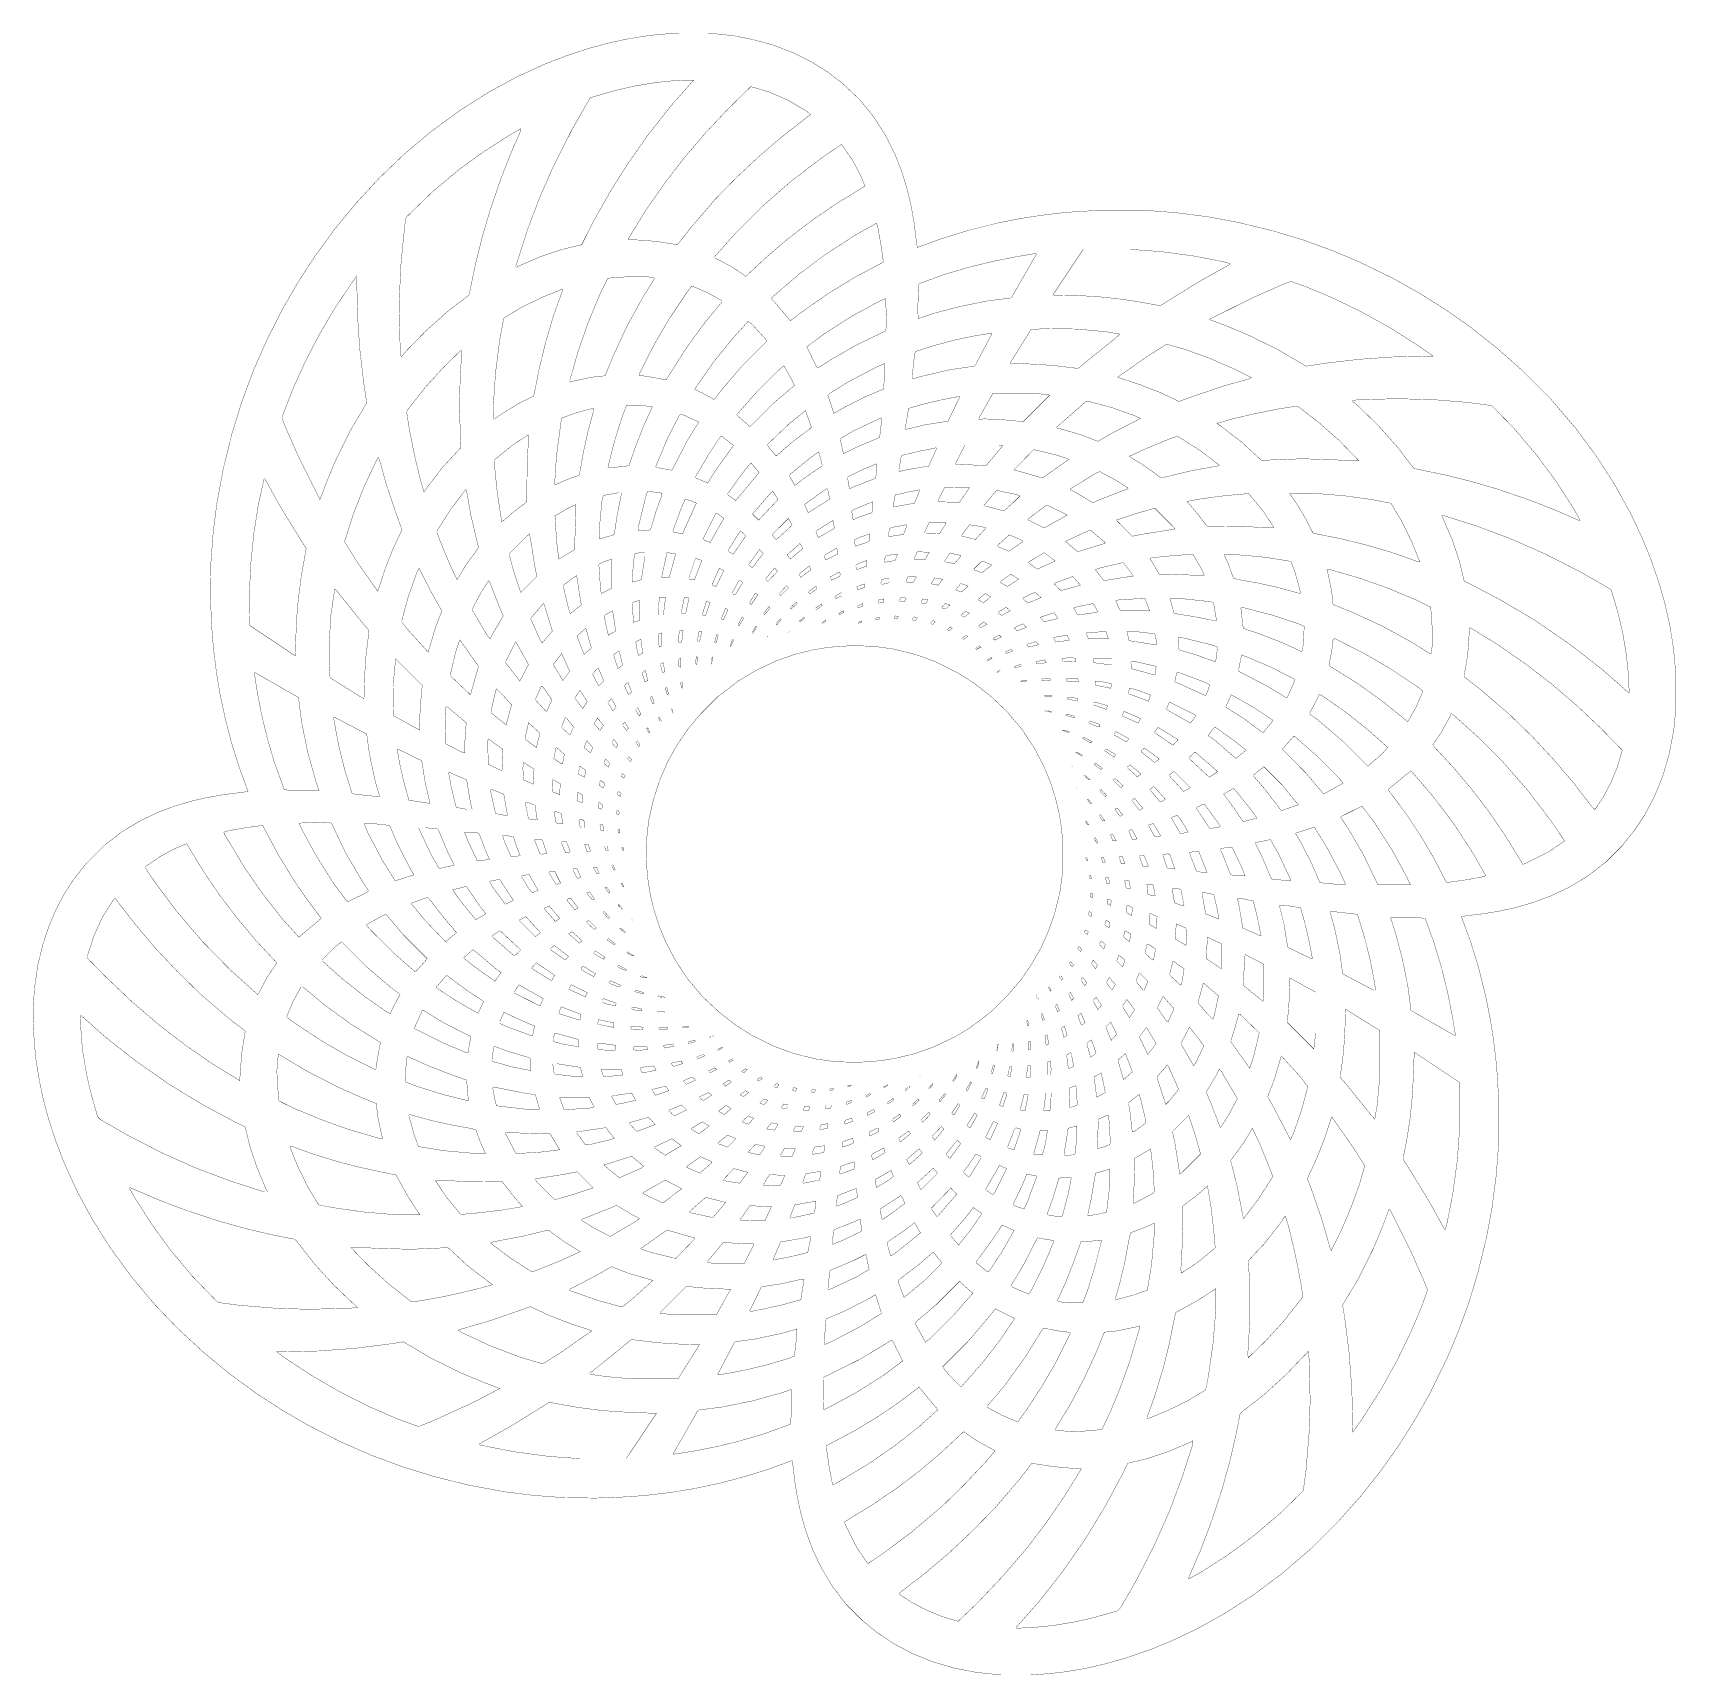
# Model space of a CAD drawing. Extents: x 0.31 to 5.69, y 0.33 to 5.7.
import ezdxf

# ---------------------------------------------------------------- set-up
doc = ezdxf.new("R2010")
doc.units = 0
doc.layers.get('0').update_dxf_attribs({"linetype": 'CONTINUOUS'})

msp = doc.modelspace()

# ---------------------------------------------------------------- linework, layer by layer
at = {"color": 0, "const_width": 0.001}
for points in [[(0.310547, 2.49794), (0.314996, 2.57292), (0.326932, 2.65386), (0.343479, 2.7214), (0.363064, 2.77983), (0.385579, 2.83236), (0.412489, 2.88336), (0.445529, 2.93446), (0.487522, 2.98693), (0.543078, 3.04237), (0.601508, 3.08735), (0.661512, 3.12332), (0.718479, 3.15039), (0.769422, 3.16986), (0.82346, 3.18642), (0.874457, 3.19835), (0.933051, 3.20888), (0.994467, 3.21636), (1.01405, 3.21946), (0.985568, 3.29736), (0.961535, 3.37392), (0.940539, 3.45335), (0.922526, 3.53737), (0.910536, 3.61083), (0.901531, 3.68294), (0.896918, 3.73389), (0.894043, 3.78196), (0.89095, 3.8629), (0.892524, 3.96793), (0.900011, 4.06694), (0.911947, 4.1614), (0.933051, 4.27539), (0.961535, 4.39085), (0.993056, 4.49289), (1.03196, 4.59793), (1.07557, 4.69694), (1.12804, 4.8004), (1.17752, 4.88585), (1.23307, 4.9714), (1.29753, 5.05985), (1.36806, 5.1454), (1.44596, 5.22944), (1.52556, 5.30583), (1.61697, 5.38238), (1.71153, 5.45139), (1.80447, 5.50988), (1.89307, 5.55794), (1.98443, 5.59988), (2.05806, 5.62831), (2.13151, 5.65235), (2.199, 5.67042), (2.25597, 5.68235), (2.31, 5.6914), (2.36094, 5.69738), (2.42404, 5.70193), (2.52001, 5.70193), (2.604, 5.69293), (2.66558, 5.68083), (2.73594, 5.6614), (2.79753, 5.63737), (2.85747, 5.60736), (2.90847, 5.57585), (2.96099, 5.53543), (3.01497, 5.48443), (3.06153, 5.42736), (3.10053, 5.36583), (3.13053, 5.30583), (3.15306, 5.24892), (3.17096, 5.19043), (3.18306, 5.13943), (3.19347, 5.08083), (3.20096, 5.01942), (3.20404, 4.99983), (3.28651, 5.02983), (3.36903, 5.05539), (3.465, 5.07943), (3.53999, 5.09446), (3.60747, 5.10487), (3.66906, 5.11236), (3.72, 5.11697), (3.79656, 5.12136), (3.95096, 5.12136), (4.05003, 5.11388), (4.155, 5.10042), (4.2525, 5.08236), (4.36947, 5.05388), (4.46403, 5.02539), (4.56304, 4.98942), (4.64849, 4.95335), (4.75944, 4.89947), (4.84804, 4.84988), (4.93349, 4.79585), (5.01443, 4.73888), (5.10151, 4.66986), (5.17947, 4.60086), (5.27556, 4.50489), (5.35656, 4.41043), (5.42557, 4.31739), (5.48557, 4.22444), (5.53651, 4.13292), (5.574, 4.05333), (5.60249, 3.98443), (5.63097, 3.90196), (5.64903, 3.83886), (5.66558, 3.76693), (5.676, 3.70389), (5.68197, 3.65294), (5.68653, 3.58985), (5.68653, 3.49388), (5.67904, 3.41889), (5.66401, 3.34082), (5.64307, 3.26887), (5.616, 3.2029), (5.58442, 3.1429), (5.54844, 3.08886), (5.50944, 3.04085), (5.45557, 2.98693), (5.39692, 2.94194), (5.33697, 2.90582), (5.27696, 2.87739), (5.21556, 2.85487), (5.15847, 2.83832), (5.10151, 2.82639), (5.05501, 2.8189), (5.00401, 2.81293), (4.98443, 2.80985), (5.01443, 2.72738), (5.03999, 2.64486), (5.06401, 2.54889), (5.07904, 2.4739), (5.08946, 2.40642), (5.09694, 2.34483), (5.10151, 2.29389), (5.10596, 2.21733), (5.10596, 2.06293), (5.09847, 1.96386), (5.08501, 1.85889), (5.06694, 1.76139), (5.03847, 1.64442), (5.00999, 1.54986), (4.97401, 1.45085), (4.93804, 1.3654), (4.884, 1.25445), (4.83442, 1.16585), (4.78054, 1.0804), (4.72347, 0.999457), (4.65446, 0.912381), (4.58556, 0.834418), (4.48942, 0.738336), (4.39501, 0.657335), (4.30192, 0.588325), (4.20904, 0.528321), (4.11751, 0.477376), (4.03803, 0.439888), (3.96903, 0.411404), (3.8865, 0.382921), (3.82346, 0.364854), (3.75151, 0.348307), (3.68847, 0.33789), (3.63747, 0.331922), (3.57443, 0.327365), (3.47846, 0.327365), (3.39442, 0.336372), (3.32557, 0.349881), (3.25347, 0.370822), (3.1875, 0.397894), (3.1275, 0.429471), (3.07346, 0.46544), (3.02556, 0.504449), (2.97151, 0.558322), (2.92654, 0.616971), (2.89057, 0.676921), (2.86193, 0.736925), (2.83946, 0.79834), (2.82308, 0.855414), (2.81099, 0.912381), (2.8035, 0.958876), (2.79753, 1.00987), (2.79443, 1.02946), (2.71653, 1.00081), (2.63997, 0.976942), (2.56054, 0.955837), (2.47651, 0.937933), (2.40306, 0.925836), (2.33094, 0.916938), (2.28, 0.912381), (2.23193, 0.909451), (2.15099, 0.906413), (2.04596, 0.907932), (1.94694, 0.915419), (1.85249, 0.927354), (1.7385, 0.94835), (1.62304, 0.976942), (1.521, 1.00836), (1.41596, 1.04736), (1.31695, 1.09082), (1.21349, 1.14334), (1.12804, 1.19293), (1.04248, 1.24832), (0.954047, 1.31293), (0.868489, 1.38336), (0.784451, 1.46138), (0.708062, 1.54085), (0.631511, 1.63237), (0.5625, 1.72694), (0.504015, 1.81988), (0.455946, 1.90831), (0.414008, 1.99983), (0.385579, 2.07335), (0.361544, 2.14692), (0.343479, 2.21446), (0.331543, 2.27138), (0.320964, 2.33583), (0.314996, 2.3929), (0.311957, 2.44694), (0.310547, 2.49485), (0.310547, 2.49636)], [(1.88997, 4.93696), (1.92904, 5.05985), (1.96804, 5.16194), (2.00846, 5.25489), (2.07308, 5.3839), (2.12696, 5.47835), (2.13444, 5.4904), (2.21847, 5.51443), (2.27696, 5.52794), (2.34901, 5.53988), (2.39094, 5.54443), (2.43599, 5.54736), (2.47194, 5.54736), (2.40153, 5.46793), (2.32346, 5.36887), (2.25597, 5.27289), (2.19749, 5.17985), (2.14193, 5.08083), (2.10596, 5.0089), (2.04308, 4.99387), (1.97097, 4.96983), (1.90056, 4.93989), (1.89307, 4.93544), (1.89154, 4.93544)], [(2.25749, 5.02696), (2.31446, 5.11985), (2.38053, 5.21446), (2.44194, 5.29389), (2.51096, 5.37483), (2.58599, 5.45443), (2.65944, 5.52636), (2.71653, 5.50988), (2.7825, 5.48139), (2.8425, 5.44542), (2.85444, 5.43485), (2.75999, 5.36139), (2.68653, 5.29833), (2.616, 5.23236), (2.54249, 5.15733), (2.46153, 5.06293), (2.41943, 5.0089), (2.35346, 5.01942), (2.30404, 5.02387), (2.26058, 5.02539), (2.259, 5.02539)], [(1.509, 4.8304), (1.51497, 4.95335), (1.52696, 5.07194), (1.53153, 5.0989), (1.62001, 5.18446), (1.7085, 5.25792), (1.785, 5.31332), (1.87196, 5.36887), (1.90653, 5.38835), (1.90653, 5.38238), (1.875, 5.31044), (1.84196, 5.2264), (1.80599, 5.12136), (1.78054, 5.03444), (1.75944, 4.95042), (1.74154, 4.86486), (1.73693, 4.84392), (1.6665, 4.78988), (1.59597, 4.72694), (1.53304, 4.66238), (1.51497, 4.64139), (1.51193, 4.66542), (1.509, 4.79139), (1.509, 4.82736), (1.509, 4.82889)], [(2.53944, 4.96832), (2.61442, 5.05236), (2.69553, 5.13336), (2.78999, 5.21582), (2.89193, 5.29389), (2.95654, 5.33735), (2.99251, 5.28489), (3.01807, 5.23693), (3.03304, 5.20085), (2.93554, 5.14085), (2.85906, 5.08832), (2.7825, 5.02983), (2.71197, 4.96983), (2.64307, 4.90543), (2.59651, 4.93696), (2.54249, 4.96544), (2.54096, 4.96544), (2.53944, 4.96696)], [(2.72694, 4.83485), (2.81401, 4.90989), (2.90403, 4.97738), (2.99849, 5.0389), (3.07053, 5.07943), (3.07497, 5.06581), (3.08556, 5.00586), (3.09304, 4.95193), (2.99696, 4.90082), (2.91596, 4.8514), (2.83806, 4.79736), (2.78847, 4.75988), (2.73753, 4.8214), (2.72694, 4.83192), (2.72694, 4.83333)], [(3.20557, 4.79889), (3.2085, 4.87989), (3.2175, 4.88444), (3.29693, 4.91292), (3.37349, 4.93544), (3.45307, 4.95486), (3.52946, 4.96983), (3.5925, 4.98042), (3.5925, 4.97586), (3.5115, 4.83485), (3.43056, 4.82443), (3.34196, 4.80637), (3.26247, 4.78543), (3.20692, 4.76736), (3.20557, 4.79585), (3.20557, 4.79736)], [(3.64806, 4.84543), (3.74696, 4.99387), (3.90001, 4.99387), (4.00196, 4.98639), (4.11307, 4.9714), (4.21197, 4.95193), (4.22694, 4.94738), (4.22694, 4.94444), (4.13249, 4.89193), (4.035, 4.83192), (3.99903, 4.80946), (3.90597, 4.82585), (3.84901, 4.83333), (3.78901, 4.83946), (3.73193, 4.84233), (3.65099, 4.84392), (3.64947, 4.84392)], [(1.125, 4.44488), (1.16401, 4.54389), (1.20155, 4.62642), (1.24653, 4.71332), (1.29753, 4.8004), (1.35905, 4.89193), (1.36947, 4.90696), (1.3725, 4.77333), (1.37999, 4.66542), (1.39193, 4.56196), (1.4025, 4.49138), (1.34847, 4.39985), (1.30056, 4.30236), (1.27349, 4.2379), (1.24946, 4.17486), (1.17752, 4.3189), (1.13401, 4.41792), (1.125, 4.44194), (1.125, 4.44336)], [(2.06694, 4.56489), (2.09403, 4.65944), (2.12696, 4.7539), (2.16749, 4.8514), (2.19151, 4.89947), (2.25444, 4.90386), (2.32194, 4.90386), (2.34304, 4.90082), (2.34304, 4.89638), (2.30556, 4.83637), (2.25304, 4.7404), (2.20942, 4.64583), (2.18251, 4.57986), (2.13906, 4.57542), (2.07596, 4.56196), (2.06847, 4.55886), (2.06694, 4.56196), (2.06694, 4.56332)], [(1.81651, 4.47944), (1.824, 4.59044), (1.83751, 4.69694), (1.85097, 4.76888), (1.90804, 4.80333), (1.97846, 4.83789), (2.04308, 4.86333), (2.04308, 4.85889), (2.01307, 4.77485), (1.98753, 4.68793), (1.96653, 4.60238), (1.95156, 4.52582), (1.94846, 4.51389), (1.90349, 4.49138), (1.84944, 4.45833), (1.81803, 4.43733), (1.81651, 4.4764), (1.81651, 4.47792)], [(2.29346, 4.58442), (2.34446, 4.68485), (2.39094, 4.76443), (2.45096, 4.85444), (2.46599, 4.87392), (2.51557, 4.85292), (2.565, 4.82585), (2.565, 4.8214), (2.50499, 4.74946), (2.44347, 4.6639), (2.39253, 4.5829), (2.38194, 4.5664), (2.33556, 4.57542), (2.29497, 4.58138), (2.29346, 4.5829)], [(4.15944, 4.76443), (4.3035, 4.83637), (4.4025, 4.87989), (4.42654, 4.88889), (4.47749, 4.87082), (4.56304, 4.83485), (4.65597, 4.78988), (4.75054, 4.73736), (4.845, 4.67736), (4.89154, 4.64442), (4.75803, 4.64139), (4.65001, 4.6339), (4.54656, 4.62196), (4.47597, 4.61139), (4.38444, 4.66542), (4.28999, 4.71197), (4.2225, 4.7404), (4.16249, 4.76292), (4.16097, 4.76292)], [(2.8425, 4.67443), (2.89806, 4.71636), (2.98942, 4.77485), (3.07497, 4.8214), (3.10053, 4.83333), (3.10346, 4.74794), (3.10053, 4.72694), (3.00151, 4.67888), (2.92344, 4.6339), (2.87847, 4.60542), (2.8725, 4.6129), (2.84403, 4.67139), (2.8425, 4.6729)], [(2.47651, 4.53792), (2.54096, 4.62944), (2.59804, 4.69987), (2.65056, 4.75836), (2.66249, 4.74946), (2.70904, 4.69835), (2.71197, 4.6939), (2.63249, 4.61442), (2.56196, 4.53196), (2.53944, 4.50196), (2.50196, 4.52289), (2.47651, 4.53489), (2.47651, 4.5364)], [(3.50694, 4.62044), (3.57596, 4.73139), (3.62403, 4.73443), (3.72597, 4.73292), (3.82346, 4.7239), (3.86697, 4.71636), (3.85053, 4.70139), (3.77556, 4.64139), (3.73058, 4.60389), (3.65554, 4.6129), (3.60151, 4.61735), (3.52192, 4.62044), (3.50999, 4.61887), (3.50846, 4.61887)], [(3.1875, 4.57986), (3.19499, 4.65039), (3.19808, 4.65944), (3.26406, 4.68039), (3.32693, 4.69694), (3.38997, 4.71039), (3.44553, 4.71946), (3.44846, 4.71793), (3.39442, 4.61583), (3.38997, 4.61139), (3.30903, 4.59944), (3.21306, 4.57693), (3.18901, 4.56944), (3.1875, 4.57693), (3.1875, 4.57835)], [(3.85943, 4.57542), (3.95557, 4.6429), (4.02001, 4.68332), (4.08306, 4.66542), (4.16097, 4.63693), (4.23753, 4.60389), (4.29753, 4.57389), (4.28847, 4.56944), (4.20751, 4.54693), (4.10558, 4.51237), (4.06054, 4.49582), (4.00054, 4.52447), (3.93153, 4.55138), (3.86253, 4.57389), (3.86094, 4.57389)], [(1.53304, 4.46446), (1.59446, 4.54237), (1.65306, 4.60693), (1.71153, 4.6639), (1.71153, 4.62642), (1.7085, 4.57835), (1.70557, 4.47792), (1.71001, 4.36388), (1.71001, 4.34446), (1.65153, 4.28142), (1.5975, 4.21083), (1.59, 4.19889), (1.57656, 4.24544), (1.56, 4.31446), (1.54194, 4.40446), (1.53304, 4.46137), (1.53304, 4.46289)], [(2.61307, 4.45236), (2.67751, 4.52582), (2.74946, 4.59793), (2.76753, 4.6129), (2.79596, 4.56196), (2.80192, 4.54833), (2.73307, 4.48986), (2.65653, 4.41336), (2.616, 4.44943), (2.61442, 4.45085)], [(2.91151, 4.51833), (2.97597, 4.55886), (3.06749, 4.60693), (3.0975, 4.62044), (3.0975, 4.57835), (3.09304, 4.5364), (3.03304, 4.51085), (2.95654, 4.47194), (2.93099, 4.45692), (2.91151, 4.5154), (2.91151, 4.51693)], [(3.405, 4.44043), (3.45156, 4.52289), (3.58653, 4.52289), (3.63747, 4.51693), (3.56554, 4.44488), (3.55057, 4.42985), (3.48753, 4.43582), (3.42307, 4.43892), (3.40653, 4.43733), (3.405, 4.43892)], [(2.01753, 4.22889), (2.02349, 4.3189), (2.03847, 4.43137), (2.0415, 4.44194), (2.08192, 4.45692), (2.13151, 4.47043), (2.14501, 4.47331), (2.14501, 4.46582), (2.12696, 4.39985), (2.11193, 4.33236), (2.10151, 4.27235), (2.09694, 4.25444), (2.05192, 4.2379), (2.01904, 4.22293), (2.01753, 4.22586), (2.01753, 4.22738)], [(2.19151, 4.27983), (2.21251, 4.36388), (2.23942, 4.44943), (2.25304, 4.48389), (2.301, 4.48389), (2.33697, 4.47792), (2.30697, 4.41194), (2.27849, 4.33832), (2.26058, 4.28581), (2.23942, 4.28293), (2.19444, 4.27832), (2.19303, 4.27832)], [(2.71197, 4.35335), (2.78401, 4.42236), (2.83806, 4.46582), (2.85747, 4.41194), (2.84999, 4.40446), (2.79443, 4.36236), (2.74197, 4.31739), (2.715, 4.35042), (2.71349, 4.35194)], [(3.16499, 4.41043), (3.17557, 4.47331), (3.22808, 4.48833), (3.28651, 4.50196), (3.34196, 4.51237), (3.34196, 4.50792), (3.30447, 4.43137), (3.22944, 4.41943), (3.1665, 4.40446), (3.16499, 4.40733), (3.16499, 4.4089)], [(3.66, 4.41194), (3.75444, 4.49447), (3.76058, 4.49735), (3.83849, 4.4764), (3.91194, 4.45085), (3.93446, 4.44043), (3.84153, 4.39236), (3.79497, 4.3654), (3.741, 4.38639), (3.67503, 4.40582), (3.66151, 4.4089), (3.66, 4.41043)], [(4.18349, 4.42389), (4.22999, 4.43733), (4.29904, 4.45389), (4.38906, 4.47194), (4.44596, 4.48085), (4.45193, 4.47792), (4.51807, 4.42692), (4.58556, 4.36697), (4.64849, 4.30236), (4.61094, 4.30236), (4.56304, 4.30539), (4.46251, 4.30832), (4.34847, 4.30388), (4.32904, 4.30388), (4.26594, 4.36236), (4.19553, 4.41639), (4.18653, 4.42236), (4.185, 4.42236)], [(4.62597, 4.49892), (4.65001, 4.50196), (4.77599, 4.50489), (4.89154, 4.50196), (5.00401, 4.49289), (5.0835, 4.48236), (5.15554, 4.4089), (5.23193, 4.3189), (5.29497, 4.23335), (5.34901, 4.14947), (5.37304, 4.10736), (5.36697, 4.10736), (5.29497, 4.13889), (5.21099, 4.17193), (5.10596, 4.2079), (5.01904, 4.23335), (4.935, 4.25444), (4.84944, 4.27235), (4.82844, 4.27696), (4.77447, 4.34739), (4.71153, 4.41792), (4.64849, 4.47944), (4.62901, 4.49582), (4.6275, 4.49735)], [(2.3475, 4.28142), (2.3865, 4.37446), (2.42557, 4.45085), (2.43001, 4.4554), (2.48693, 4.42985), (2.48693, 4.4254), (2.45096, 4.36697), (2.40446, 4.27696), (2.40001, 4.27083), (2.35053, 4.27983), (2.34901, 4.27983)], [(2.95193, 4.37446), (2.99556, 4.39985), (3.06901, 4.43446), (3.08556, 4.44194), (3.08556, 4.41943), (3.08094, 4.3789), (3.06901, 4.37294), (3.00749, 4.34739), (2.96251, 4.32487), (2.95193, 4.37136), (2.95193, 4.37294)], [(1.81944, 4.30388), (1.87804, 4.35194), (1.93056, 4.38639), (1.93056, 4.3489), (1.92751, 4.29486), (1.926, 4.16737), (1.87944, 4.1314), (1.845, 4.1014), (1.83751, 4.14333), (1.82844, 4.2079), (1.82249, 4.2679), (1.81944, 4.30083), (1.81944, 4.30236)], [(2.47808, 4.24832), (2.52154, 4.32335), (2.56054, 4.38194), (2.565, 4.38194), (2.60249, 4.35194), (2.54249, 4.2679), (2.51844, 4.22889), (2.47944, 4.24544), (2.47808, 4.24696)], [(3.89692, 4.31581), (3.94808, 4.33985), (4.03196, 4.37446), (4.05599, 4.38194), (4.125, 4.33832), (4.19249, 4.28738), (4.18653, 4.28444), (4.10846, 4.27083), (4.00196, 4.24544), (3.9465, 4.28581), (3.90001, 4.31446), (3.89849, 4.31446)], [(1.33057, 4.03836), (1.35748, 4.12392), (1.39057, 4.20942), (1.43099, 4.29639), (1.44, 4.31293), (1.44444, 4.30388), (1.46696, 4.22293), (1.50151, 4.12082), (1.51807, 4.07585), (1.48942, 4.01585), (1.46251, 3.94694), (1.44444, 3.89139), (1.43847, 3.87483), (1.37098, 3.97081), (1.33057, 4.03543), (1.33057, 4.03694)], [(2.78401, 4.25444), (2.84999, 4.30832), (2.88151, 4.33083), (2.89344, 4.28581), (2.83057, 4.24235), (2.8035, 4.2214), (2.78554, 4.25142), (2.78401, 4.25293)], [(3.14404, 4.27387), (3.15153, 4.31739), (3.1575, 4.32042), (3.20692, 4.33236), (3.25347, 4.34136), (3.26557, 4.34446), (3.26557, 4.33832), (3.24154, 4.28444), (3.16943, 4.27235), (3.14556, 4.26639), (3.14404, 4.27083), (3.14404, 4.27235)], [(3.32844, 4.29194), (3.36003, 4.35335), (3.47097, 4.35335), (3.48307, 4.35042), (3.42904, 4.28581), (3.366, 4.2889), (3.33154, 4.29042), (3.33003, 4.29042)], [(3.52056, 4.27235), (3.58501, 4.33832), (3.66, 4.32042), (3.70057, 4.30697), (3.6135, 4.24544), (3.54596, 4.26486), (3.52349, 4.27083), (3.52192, 4.27083)], [(2.58306, 4.19293), (2.63249, 4.26193), (2.65944, 4.29486), (2.68653, 4.26335), (2.61903, 4.18235), (2.61003, 4.17193), (2.58442, 4.18989), (2.58306, 4.1914)], [(2.97597, 4.24832), (3.02403, 4.27235), (3.07053, 4.29194), (3.07053, 4.26335), (3.06749, 4.24544), (3.05849, 4.24083), (2.99696, 4.21696), (2.98193, 4.20942), (2.97749, 4.23639), (2.97597, 4.24544), (2.97597, 4.24696)], [(3.70344, 4.20942), (3.79058, 4.26193), (3.801, 4.26639), (3.85656, 4.23639), (3.89404, 4.21235), (3.89094, 4.20942), (3.80556, 4.17638), (3.77849, 4.16444), (3.72597, 4.19586), (3.70503, 4.20638), (3.70344, 4.2079)], [(1.01845, 3.8629), (1.02306, 3.96485), (1.03348, 4.06694), (1.04845, 4.1614), (1.06652, 4.24235), (1.06944, 4.24235), (1.12196, 4.14789), (1.18197, 4.0504), (1.20443, 4.01443), (1.18804, 3.92139), (1.17904, 3.85238), (1.17443, 3.80138), (1.17155, 3.75043), (1.16846, 3.66336), (1.02002, 3.76237), (1.01845, 3.85986), (1.01845, 3.86139)], [(1.63194, 4.0714), (1.67557, 4.1404), (1.72651, 4.2079), (1.72944, 4.20193), (1.74306, 4.12392), (1.76844, 4.01736), (1.72808, 3.96197), (1.69808, 3.91238), (1.67404, 3.96332), (1.63943, 4.04736), (1.63194, 4.06836), (1.63194, 4.06988)], [(2.16303, 4.07292), (2.17193, 4.16889), (2.17654, 4.18832), (2.22749, 4.19738), (2.23654, 4.19738), (2.22151, 4.12082), (2.21403, 4.0714), (2.21099, 4.05946), (2.16444, 4.04585), (2.16303, 4.06988), (2.16303, 4.0714)], [(2.29058, 4.08192), (2.31597, 4.18696), (2.32194, 4.20193), (2.36849, 4.19586), (2.36849, 4.18989), (2.34901, 4.13585), (2.33094, 4.07585), (2.31901, 4.07292), (2.29058, 4.07443), (2.29058, 4.07889), (2.29058, 4.0804)], [(2.66558, 4.12831), (2.72401, 4.19586), (2.73156, 4.20193), (2.74804, 4.17486), (2.685, 4.10736), (2.66694, 4.12543), (2.66558, 4.12696)], [(2.83501, 4.15831), (2.89501, 4.20193), (2.90847, 4.21083), (2.91151, 4.20486), (2.91749, 4.17638), (2.86057, 4.1404), (2.84694, 4.1314), (2.83653, 4.15543), (2.83501, 4.15696)], [(3.12446, 4.15235), (3.13194, 4.18989), (3.1785, 4.20042), (3.21001, 4.20638), (3.21001, 4.20042), (3.19499, 4.16292), (3.1275, 4.15082), (3.12597, 4.15082)], [(3.27154, 4.17042), (3.29406, 4.21544), (3.375, 4.21386), (3.34196, 4.16585), (3.27306, 4.16737), (3.27154, 4.16889)], [(3.42156, 4.15543), (3.46349, 4.20486), (3.52806, 4.1914), (3.53999, 4.18696), (3.51904, 4.16585), (3.48753, 4.13737), (3.44249, 4.14947), (3.42443, 4.15386), (3.42307, 4.15386)], [(4.08599, 4.16889), (4.12804, 4.17638), (4.19249, 4.18544), (4.2525, 4.1914), (4.28847, 4.19444), (4.33653, 4.13585), (4.37099, 4.08333), (4.3335, 4.08333), (4.27946, 4.08637), (4.15196, 4.08789), (4.116, 4.13444), (4.08903, 4.16585), (4.08751, 4.16737)], [(4.42193, 4.19586), (4.49696, 4.19586), (4.60346, 4.18696), (4.69054, 4.17486), (4.75347, 4.16292), (4.78803, 4.10585), (4.82249, 4.03543), (4.84804, 3.97081), (4.84347, 3.97081), (4.75944, 4.00082), (4.67253, 4.02636), (4.58697, 4.04736), (4.51058, 4.06233), (4.49849, 4.06543), (4.47597, 4.1104), (4.44303, 4.16444), (4.42344, 4.19293), (4.42193, 4.19444)], [(2.01753, 4.12082), (2.06099, 4.14638), (2.08653, 4.15831), (2.08653, 4.12392), (2.0835, 4.04139), (2.0835, 4.01139), (2.03097, 3.97987), (2.02501, 4.02794), (2.02056, 4.08637), (2.01904, 4.11789), (2.01753, 4.11947)], [(2.40446, 4.07292), (2.43306, 4.15082), (2.44499, 4.17638), (2.46446, 4.17042), (2.48096, 4.16292), (2.44347, 4.0804), (2.43599, 4.06233), (2.40597, 4.06836), (2.40446, 4.06988), (2.40446, 4.0714)], [(2.98942, 4.13889), (3.04194, 4.1614), (3.05849, 4.16737), (3.05849, 4.14789), (3.05556, 4.1314), (3.01497, 4.11789), (2.99403, 4.10889), (2.991, 4.12696), (2.98942, 4.13585), (2.98942, 4.13737)], [(3.56554, 4.1104), (3.62696, 4.15696), (3.67806, 4.13292), (3.69444, 4.12392), (3.61947, 4.08192), (3.56847, 4.10736), (3.56694, 4.10889)], [(3.85499, 4.10736), (3.92253, 4.12989), (3.98096, 4.14638), (4.03803, 4.08946), (4.04693, 4.07889), (4.03196, 4.07585), (3.9375, 4.06082), (3.9075, 4.05485), (3.85807, 4.10444), (3.85656, 4.10585)], [(2.50196, 4.04443), (2.54406, 4.12831), (2.55003, 4.12831), (2.57096, 4.11333), (2.52599, 4.0339), (2.50499, 4.04292), (2.50347, 4.04292)], [(2.72846, 4.05946), (2.7825, 4.11333), (2.79443, 4.09082), (2.74197, 4.04292), (2.73156, 4.05637), (2.72999, 4.05794)], [(2.8725, 4.0714), (2.92654, 4.10585), (2.92947, 4.10292), (2.93251, 4.0804), (2.87999, 4.0504), (2.8725, 4.06836), (2.8725, 4.06988)], [(3.10943, 4.06082), (3.11404, 4.0804), (3.12001, 4.08333), (3.16808, 4.09233), (3.16808, 4.08485), (3.15901, 4.06082), (3.11094, 4.05333), (3.10943, 4.05794), (3.10943, 4.05946)], [(3.22808, 4.06836), (3.24306, 4.09988), (3.29693, 4.09988), (3.29693, 4.09543), (3.2775, 4.06392), (3.22944, 4.06543), (3.22808, 4.06694)], [(3.34804, 4.05637), (3.375, 4.09233), (3.41401, 4.08637), (3.42904, 4.08192), (3.39442, 4.04443), (3.35097, 4.05485), (3.34944, 4.05485)], [(4.91997, 4.12235), (4.926, 4.12235), (5.03554, 4.08789), (5.14344, 4.04736), (5.25597, 3.99794), (5.36849, 3.94081), (5.46306, 3.88693), (5.47499, 3.87793), (5.4975, 3.80138), (5.51247, 3.73693), (5.52447, 3.66488), (5.53054, 3.60487), (5.53347, 3.54335), (5.53054, 3.54335), (5.44347, 3.61985), (5.34153, 3.69943), (5.22597, 3.77886), (5.11501, 3.84483), (5.02349, 3.8929), (4.99349, 3.90793), (4.97846, 3.97081), (4.95443, 4.04292), (4.92443, 4.11333), (4.92156, 4.11947), (4.91997, 4.12082)], [(1.86751, 3.99636), (1.92443, 4.05333), (1.935, 4.06233), (1.93804, 4.04736), (1.95307, 3.9529), (1.95904, 3.9229), (1.90653, 3.87044), (1.884, 3.93793), (1.86903, 3.99333), (1.86751, 3.99485)], [(2.58442, 4.00694), (2.625, 4.07292), (2.64307, 4.05637), (2.60249, 3.99636), (2.58751, 4.0039), (2.58599, 4.00543)], [(2.99849, 4.04292), (3.01346, 4.0504), (3.04807, 4.06233), (3.04807, 4.04443), (3.04497, 4.03694), (3.00151, 4.02192), (2.99849, 4.03694), (2.99849, 4.03988), (2.99849, 4.04139)], [(3.465, 4.02333), (3.50553, 4.05946), (3.54904, 4.03988), (3.54904, 4.03694), (3.50401, 4.00543), (3.46804, 4.0204), (3.46653, 4.02192)], [(3.69, 4.03836), (3.76058, 4.0714), (3.771, 4.07443), (3.81901, 4.0339), (3.81597, 4.03082), (3.729, 4.0039), (3.69151, 4.03543), (3.69, 4.03694)], [(2.16151, 3.96332), (2.17344, 3.96946), (2.20344, 3.97987), (2.20344, 3.8839), (2.17057, 3.86735), (2.16749, 3.87944), (2.16303, 3.95139), (2.16151, 3.96039), (2.16151, 3.96197)], [(2.271, 3.91986), (2.27849, 3.99636), (2.28749, 3.99946), (2.31304, 4.00239), (2.31304, 3.98888), (2.30556, 3.94239), (2.301, 3.91238), (2.27251, 3.90483), (2.271, 3.91694), (2.271, 3.91835)], [(2.36849, 3.92583), (2.38499, 4.00082), (2.41194, 3.99794), (2.41194, 3.9904), (2.39692, 3.93642), (2.39253, 3.91986), (2.36849, 3.91986), (2.36849, 3.9229), (2.36849, 3.92443)], [(2.45557, 3.91542), (2.47808, 3.98292), (2.49903, 3.97542), (2.47499, 3.91238), (2.4585, 3.91238), (2.45692, 3.9139)], [(2.65196, 3.96197), (2.68804, 4.01139), (2.69997, 3.99794), (2.66401, 3.95139), (2.655, 3.95888), (2.65349, 3.96039)], [(2.77806, 3.99333), (2.81999, 4.03082), (2.82596, 4.02333), (2.82904, 4.01443), (2.78847, 3.97987), (2.78097, 3.9904), (2.77946, 3.99197)], [(2.89947, 3.99197), (2.94, 4.01585), (2.94303, 4.00694), (2.94303, 3.99636), (2.90403, 3.97694), (2.89947, 3.98888), (2.89947, 3.9904)], [(3.09597, 3.97542), (3.10053, 3.9904), (3.13194, 3.99636), (3.13943, 3.99636), (3.13194, 3.97542), (3.0975, 3.96946), (3.09597, 3.97239), (3.09597, 3.9739)], [(3.19347, 3.98139), (3.20404, 4.0039), (3.24306, 4.00239), (3.22944, 3.97835), (3.19499, 3.97835), (3.19347, 3.97987)], [(3.29249, 3.97239), (3.31054, 3.99946), (3.34651, 3.99197), (3.34651, 3.98888), (3.32557, 3.96485), (3.29557, 3.97081), (3.29406, 3.97081)], [(3.56694, 3.96946), (3.61947, 4.00082), (3.65554, 3.9739), (3.59694, 3.94694), (3.56999, 3.96636), (3.56847, 3.96793)], [(3.96446, 3.98292), (4.01247, 3.98888), (4.07096, 3.99333), (4.10558, 3.99636), (4.13097, 3.9529), (4.14307, 3.92736), (4.10846, 3.92736), (4.02599, 3.93039), (3.99599, 3.93039), (3.96599, 3.97987), (3.96599, 3.98139)], [(4.20751, 3.99485), (4.24501, 3.99485), (4.34403, 3.98583), (4.42654, 3.97239), (4.44151, 3.93197), (4.45344, 3.88835), (4.45806, 3.86887), (4.45057, 3.86887), (4.38444, 3.88693), (4.31694, 3.90196), (4.25694, 3.91238), (4.23904, 3.91694), (4.2225, 3.96197), (4.20904, 3.99197), (4.20751, 3.99333)], [(1.51654, 3.77582), (1.53749, 3.85389), (1.56597, 3.93485), (1.57346, 3.94987), (1.62153, 3.85693), (1.64849, 3.81044), (1.6275, 3.7564), (1.60807, 3.69043), (1.60346, 3.6754), (1.54194, 3.74289), (1.51807, 3.77289), (1.51654, 3.77447)], [(2.04443, 3.8929), (2.07308, 3.91542), (2.08946, 3.92583), (2.0925, 3.90483), (2.10444, 3.82986), (2.06847, 3.80138), (2.0625, 3.81944), (2.04596, 3.88986), (2.04596, 3.89139)], [(2.53196, 3.89583), (2.55599, 3.94987), (2.57096, 3.94239), (2.54557, 3.88986), (2.535, 3.89442), (2.53347, 3.89442)], [(2.70751, 3.91542), (2.73753, 3.95139), (2.74653, 3.93946), (2.715, 3.90642), (2.70904, 3.91238), (2.70751, 3.9139)], [(2.81694, 3.93039), (2.84999, 3.95736), (2.85444, 3.94835), (2.85444, 3.9439), (2.82308, 3.91986), (2.81847, 3.92736), (2.81847, 3.92887)], [(2.91906, 3.92139), (2.949, 3.93793), (2.95193, 3.93197), (2.95057, 3.9229), (2.92344, 3.91081), (2.92057, 3.91694), (2.92057, 3.91835), (2.91906, 3.91986)], [(3.00304, 3.96039), (3.01497, 3.96636), (3.03901, 3.97542), (3.03901, 3.95736), (3.00597, 3.94542), (3.00304, 3.95736), (3.00304, 3.95888)], [(3.38846, 3.94694), (3.41558, 3.9739), (3.44553, 3.96197), (3.44553, 3.95888), (3.41558, 3.93485), (3.39154, 3.9439), (3.38997, 3.94542)], [(3.47553, 3.90642), (3.50999, 3.93039), (3.53554, 3.9139), (3.49804, 3.88986), (3.47694, 3.90332), (3.47553, 3.90483)], [(3.78597, 3.94542), (3.80404, 3.95139), (3.87446, 3.96793), (3.87901, 3.96793), (3.90597, 3.93197), (3.91054, 3.92443), (3.88943, 3.92139), (3.81446, 3.90944), (3.78901, 3.94239), (3.78749, 3.9439)], [(4.54346, 3.94542), (4.55556, 3.94542), (4.64849, 3.91835), (4.7385, 3.88693), (4.83599, 3.8464), (4.884, 3.82238), (4.88846, 3.75944), (4.88846, 3.69336), (4.88558, 3.67085), (4.88097, 3.67085), (4.82096, 3.70833), (4.72499, 3.76085), (4.63053, 3.80447), (4.56446, 3.83138), (4.56, 3.87483), (4.54656, 3.93793), (4.54497, 3.94239), (4.54497, 3.9439)], [(1.27946, 3.7054), (1.28554, 3.79833), (1.29753, 3.88086), (1.30056, 3.88086), (1.3725, 3.79085), (1.41, 3.74582), (1.39947, 3.6589), (1.39501, 3.58539), (1.39344, 3.52235), (1.2825, 3.59136), (1.27946, 3.64236), (1.27946, 3.70236), (1.27946, 3.70389)], [(1.7475, 3.8164), (1.7775, 3.87196), (1.80154, 3.90944), (1.80447, 3.90642), (1.83751, 3.82086), (1.84944, 3.79389), (1.81803, 3.74137), (1.80599, 3.71892), (1.79557, 3.73236), (1.7475, 3.81332), (1.7475, 3.81489)], [(2.59804, 3.86887), (2.62056, 3.90944), (2.625, 3.90944), (2.63249, 3.90332), (2.60846, 3.8629), (2.60097, 3.86583), (2.59944, 3.86735)], [(2.7525, 3.86735), (2.77653, 3.8929), (2.7825, 3.88542), (2.75694, 3.85986), (2.75401, 3.86442), (2.7525, 3.86583)], [(2.84847, 3.87332), (2.8725, 3.89139), (2.87554, 3.88238), (2.85151, 3.86583), (2.84847, 3.87044), (2.84847, 3.87196)], [(3.00597, 3.88986), (3.03153, 3.89887), (3.03153, 3.88693), (3.009, 3.87944), (3.00749, 3.88693), (3.00597, 3.88835)], [(3.08404, 3.89887), (3.08849, 3.9139), (3.11253, 3.91694), (3.11253, 3.90642), (3.10656, 3.90039), (3.08697, 3.89735), (3.08556, 3.89735)], [(3.1665, 3.90642), (3.17404, 3.9229), (3.20096, 3.92139), (3.19194, 3.90483), (3.16943, 3.90483), (3.16808, 3.90483)], [(3.25054, 3.90196), (3.26096, 3.91835), (3.28651, 3.9139), (3.27306, 3.89442), (3.25054, 3.89887), (3.25054, 3.90039)], [(3.33003, 3.88086), (3.34651, 3.90039), (3.37056, 3.89139), (3.34804, 3.87196), (3.33154, 3.87793), (3.33003, 3.87944)], [(3.54904, 3.85238), (3.58946, 3.87196), (3.60906, 3.85389), (3.56554, 3.83583), (3.55057, 3.84944), (3.54904, 3.85086)], [(3.6525, 3.90039), (3.71251, 3.9229), (3.73807, 3.89442), (3.67344, 3.87642), (3.65403, 3.89735), (3.6525, 3.89887)], [(1.93946, 3.7864), (1.97999, 3.83442), (1.98307, 3.83138), (2.00999, 3.74447), (1.97694, 3.7054), (1.97097, 3.71289), (1.93946, 3.78331), (1.93946, 3.78489)], [(2.271, 3.83583), (2.28, 3.84044), (2.29497, 3.84483), (2.29497, 3.77886), (2.27556, 3.77289), (2.27251, 3.81196), (2.271, 3.8329), (2.271, 3.83442)], [(2.35656, 3.82389), (2.36094, 3.85542), (2.38053, 3.85542), (2.37304, 3.79693), (2.35656, 3.79693), (2.35656, 3.82086), (2.35656, 3.82238)], [(2.43153, 3.80447), (2.44194, 3.85542), (2.45692, 3.85238), (2.4465, 3.8029), (2.43306, 3.80138), (2.43153, 3.8029)], [(2.50196, 3.8029), (2.51406, 3.84196), (2.52599, 3.83735), (2.51096, 3.79542), (2.50196, 3.79693), (2.50196, 3.79986), (2.50196, 3.80138)], [(2.56347, 3.7864), (2.57693, 3.81944), (2.58442, 3.81332), (2.56944, 3.78043), (2.56347, 3.78331), (2.56347, 3.78489)], [(2.655, 3.83735), (2.67443, 3.86887), (2.68197, 3.8629), (2.66097, 3.83138), (2.65653, 3.83442), (2.655, 3.83583)], [(2.70156, 3.8029), (2.71946, 3.82542), (2.7225, 3.81944), (2.70443, 3.79833), (2.70307, 3.79986), (2.70156, 3.80138)], [(2.78847, 3.82086), (2.80806, 3.83886), (2.81099, 3.83442), (2.7915, 3.8164), (2.78999, 3.81793), (2.78847, 3.81944)], [(2.87099, 3.81944), (2.89057, 3.8329), (2.89057, 3.82542), (2.87403, 3.81489), (2.8725, 3.8164), (2.8725, 3.81793)], [(2.93403, 3.85835), (2.95654, 3.87044), (2.95654, 3.85986), (2.93696, 3.85086), (2.93554, 3.85542), (2.93554, 3.85693)], [(3.009, 3.82693), (3.01807, 3.83138), (3.02556, 3.83442), (3.02556, 3.82542), (3.01058, 3.82086), (3.009, 3.82389), (3.009, 3.82542)], [(3.07497, 3.83735), (3.07807, 3.8464), (3.09446, 3.84944), (3.09446, 3.83886), (3.07807, 3.83583), (3.07656, 3.83583)], [(3.14556, 3.84483), (3.15001, 3.85389), (3.16808, 3.85238), (3.16194, 3.84044), (3.14556, 3.84196), (3.14556, 3.84332)], [(3.21599, 3.83886), (3.22194, 3.84944), (3.2385, 3.84793), (3.2385, 3.84332), (3.22944, 3.8329), (3.2175, 3.83583), (3.21599, 3.83735)], [(3.28347, 3.82086), (3.29557, 3.83442), (3.31054, 3.82986), (3.29693, 3.8164), (3.28651, 3.81944), (3.285, 3.81944)], [(3.40349, 3.84793), (3.426, 3.86735), (3.44401, 3.85693), (3.43653, 3.84944), (3.41997, 3.83735), (3.40653, 3.84483), (3.405, 3.8464)], [(3.46804, 3.80583), (3.49501, 3.82238), (3.50846, 3.81044), (3.47999, 3.79542), (3.46946, 3.8029), (3.46804, 3.80447)], [(3.71556, 3.82086), (3.74849, 3.82835), (3.78, 3.83442), (3.79497, 3.80735), (3.78304, 3.80447), (3.729, 3.79693), (3.71696, 3.81793), (3.71556, 3.81944)], [(3.85346, 3.84332), (3.86253, 3.8464), (3.93599, 3.85086), (3.94943, 3.85086), (3.96446, 3.81044), (3.86849, 3.81044), (3.85499, 3.84044), (3.85346, 3.84196)], [(4.03054, 3.84944), (4.08003, 3.84944), (4.16401, 3.84044), (4.17307, 3.83735), (4.18197, 3.7864), (4.18197, 3.77735), (4.10558, 3.79237), (4.05599, 3.79986), (4.04406, 3.8029), (4.03196, 3.8464), (4.03054, 3.84793)], [(4.26307, 3.82086), (4.27192, 3.82086), (4.36947, 3.79542), (4.45503, 3.76693), (4.47, 3.75944), (4.46696, 3.69943), (4.46251, 3.67692), (4.39654, 3.70692), (4.32308, 3.7354), (4.27056, 3.75331), (4.26753, 3.77735), (4.26307, 3.81793), (4.26307, 3.81944)], [(2.17947, 3.79542), (2.20654, 3.81044), (2.20942, 3.79833), (2.21696, 3.74447), (2.19303, 3.73085), (2.18554, 3.76389), (2.17947, 3.79237), (2.17947, 3.79389)], [(2.61751, 3.7654), (2.63097, 3.79085), (2.63558, 3.7864), (2.62056, 3.76085), (2.61751, 3.76237), (2.61751, 3.76389)], [(2.74197, 3.76833), (2.75553, 3.78489), (2.75846, 3.78196), (2.74349, 3.76389), (2.74197, 3.7654), (2.74197, 3.76693)], [(2.81847, 3.77735), (2.8335, 3.78944), (2.8335, 3.78489), (2.81999, 3.77447), (2.81847, 3.77582)], [(2.89057, 3.77138), (2.90403, 3.78043), (2.90403, 3.77582), (2.89344, 3.76986), (2.89193, 3.76986)], [(2.94596, 3.80138), (2.96099, 3.81044), (2.96403, 3.80583), (2.949, 3.79833), (2.94749, 3.79986)], [(3.01058, 3.77289), (3.021, 3.77735), (3.021, 3.77289), (3.01193, 3.76986), (3.01058, 3.77138)], [(3.06749, 3.7864), (3.07943, 3.78944), (3.07943, 3.78331), (3.06749, 3.78331), (3.06749, 3.78489)], [(3.1275, 3.78792), (3.13194, 3.79389), (3.14253, 3.79237), (3.13807, 3.78489), (3.12901, 3.78489), (3.1275, 3.7864)], [(3.1875, 3.78196), (3.19347, 3.79085), (3.20404, 3.78792), (3.19808, 3.77886), (3.19054, 3.78043), (3.18901, 3.78043)], [(3.2475, 3.77138), (3.25499, 3.77886), (3.26247, 3.77582), (3.25499, 3.7654), (3.24903, 3.76833), (3.2475, 3.76986)], [(3.34651, 3.79542), (3.36154, 3.80886), (3.375, 3.8029), (3.35693, 3.78944), (3.34944, 3.79389), (3.34804, 3.79389)], [(3.40349, 3.76085), (3.42156, 3.77447), (3.43197, 3.76693), (3.41097, 3.75489), (3.40653, 3.75944), (3.405, 3.75944)], [(3.52056, 3.75489), (3.55057, 3.76833), (3.56099, 3.7564), (3.52946, 3.74447), (3.52349, 3.75196), (3.52192, 3.75331)], [(3.60596, 3.78944), (3.65099, 3.80447), (3.66444, 3.7864), (3.65554, 3.78331), (3.61806, 3.77447), (3.60906, 3.7864), (3.60747, 3.78792)], [(1.67557, 3.60042), (1.69347, 3.6754), (1.70692, 3.71582), (1.76844, 3.6289), (1.74903, 3.56142), (1.74154, 3.53581), (1.67692, 3.59739), (1.67557, 3.5989)], [(1.85693, 3.64388), (1.88997, 3.70985), (1.93197, 3.63488), (1.90349, 3.58083), (1.85693, 3.64085), (1.85693, 3.64236)], [(2.09099, 3.72944), (2.11947, 3.75331), (2.13747, 3.68892), (2.1135, 3.66792), (2.09099, 3.7264), (2.09099, 3.72792)], [(2.28304, 3.70985), (2.29943, 3.71733), (2.30556, 3.67236), (2.29194, 3.66488), (2.28901, 3.67389), (2.28304, 3.70692), (2.28304, 3.70833)], [(2.35656, 3.7354), (2.36849, 3.73833), (2.36849, 3.69488), (2.35943, 3.69194), (2.35656, 3.71582), (2.35656, 3.73236), (2.35656, 3.73389)], [(2.42404, 3.73389), (2.42692, 3.74582), (2.4375, 3.74582), (2.43306, 3.70833), (2.42404, 3.70833), (2.42404, 3.73085), (2.42404, 3.73236)], [(2.48557, 3.72043), (2.49001, 3.74289), (2.49903, 3.74289), (2.49154, 3.70985), (2.48557, 3.71137), (2.48557, 3.71733), (2.48557, 3.71892)], [(2.54096, 3.70833), (2.54844, 3.73389), (2.55306, 3.73236), (2.54557, 3.7054), (2.54249, 3.7054), (2.54096, 3.70692)], [(2.59196, 3.69792), (2.59944, 3.71733), (2.60249, 3.71446), (2.59347, 3.69336), (2.59196, 3.69488), (2.59196, 3.6964)], [(2.66401, 3.73986), (2.676, 3.76085), (2.67904, 3.75792), (2.66558, 3.73693), (2.66401, 3.73833)], [(2.71197, 3.7264), (2.715, 3.7264), (2.71349, 3.72488)], [(2.78097, 3.73986), (2.7825, 3.73833)], [(2.78554, 3.74447), (2.78694, 3.74289)], [(3.30154, 3.74892), (3.31196, 3.75792), (3.31803, 3.75331), (3.30751, 3.74447), (3.30447, 3.74582), (3.30306, 3.74735)], [(3.35097, 3.72043), (3.36307, 3.73085), (3.36903, 3.7264), (3.35693, 3.71733), (3.354, 3.71892), (3.35249, 3.71892)], [(3.45156, 3.72043), (3.4725, 3.73085), (3.47846, 3.72488), (3.45751, 3.71446), (3.45443, 3.71733), (3.45307, 3.71892)], [(3.5625, 3.70085), (3.5925, 3.70985), (3.59999, 3.69943), (3.56847, 3.69194), (3.56401, 3.69792), (3.5625, 3.69943)], [(3.64947, 3.72194), (3.65847, 3.72488), (3.69444, 3.73085), (3.70193, 3.71446), (3.65696, 3.70833), (3.65099, 3.71892), (3.64947, 3.72043)], [(3.75749, 3.73833), (3.79656, 3.74137), (3.82194, 3.74137), (3.82943, 3.71892), (3.76346, 3.71892), (3.75749, 3.7354), (3.75749, 3.73693)], [(3.88943, 3.74137), (3.93001, 3.74137), (3.98096, 3.7354), (3.98406, 3.7264), (3.98693, 3.70085), (3.97347, 3.70085), (3.92692, 3.70833), (3.89692, 3.71289), (3.89094, 3.73833), (3.89094, 3.73986)], [(4.05751, 3.72194), (4.074, 3.72194), (4.17156, 3.69792), (4.18653, 3.69194), (4.18056, 3.6454), (4.17443, 3.6454), (4.12056, 3.66488), (4.06054, 3.68294), (4.05751, 3.70085), (4.05751, 3.71892), (4.05751, 3.72043)], [(4.551, 3.63336), (4.56, 3.67833), (4.56446, 3.71446), (4.56901, 3.72043), (4.66943, 3.66943), (4.74903, 3.62294), (4.83903, 3.56293), (4.85846, 3.5479), (4.83599, 3.49544), (4.80903, 3.44738), (4.72194, 3.5179), (4.63943, 3.57639), (4.55697, 3.62739), (4.55251, 3.63043), (4.551, 3.63194)], [(4.99349, 3.60042), (5.00097, 3.63943), (5.00694, 3.68733), (5.00999, 3.74137), (5.0115, 3.7564), (5.10444, 3.69943), (5.199, 3.63336), (5.27849, 3.57194), (5.35943, 3.50293), (5.43901, 3.4279), (5.51096, 3.35444), (5.49447, 3.29889), (5.47347, 3.24794), (5.44808, 3.19988), (5.42096, 3.15944), (5.4075, 3.17443), (5.35346, 3.24485), (5.28444, 3.32585), (5.21556, 3.39947), (5.14193, 3.4714), (5.04753, 3.55236), (4.99349, 3.59446), (4.99349, 3.59739), (4.99349, 3.5989)], [(2.01307, 3.63488), (2.03999, 3.67085), (2.06694, 3.61236), (2.04443, 3.58236), (2.01443, 3.63194), (2.01307, 3.63336)], [(2.20942, 3.66639), (2.22749, 3.67985), (2.23058, 3.67085), (2.23942, 3.63336), (2.22444, 3.62136), (2.21099, 3.66336), (2.20942, 3.66488)], [(2.31749, 3.05583), (2.32497, 3.12332), (2.34, 3.19081), (2.36253, 3.25988), (2.38807, 3.31836), (2.41943, 3.37392), (2.45557, 3.42638), (2.4975, 3.47586), (2.55154, 3.52983), (2.62056, 3.58236), (2.67307, 3.61388), (2.73904, 3.6454), (2.80192, 3.66792), (2.8635, 3.68294), (2.89947, 3.68892), (2.93696, 3.69336), (2.98807, 3.6964), (3.05849, 3.69488), (3.12446, 3.68582), (3.19808, 3.66792), (3.26406, 3.64388), (3.33599, 3.60792), (3.38846, 3.57487), (3.44401, 3.53142), (3.49653, 3.48193), (3.54596, 3.42333), (3.58653, 3.36193), (3.61947, 3.29889), (3.64057, 3.24636), (3.65554, 3.19988), (3.66749, 3.15039), (3.67503, 3.10542), (3.67947, 3.06044), (3.67947, 2.95389), (3.67057, 2.88943), (3.65403, 2.82194), (3.63303, 2.76193), (3.60906, 2.7079), (3.57596, 2.65082), (3.54308, 2.60292), (3.50097, 2.55333), (3.44694, 2.49946), (3.37804, 2.44694), (3.32557, 2.41542), (3.25944, 2.3839), (3.1965, 2.36139), (3.13499, 2.3464), (3.09901, 2.34044), (3.06153, 2.33583), (3.01058, 2.3329), (2.94, 2.33442), (2.87403, 2.34332), (2.80057, 2.36139), (2.73443, 2.38542), (2.66249, 2.42139), (2.61003, 2.45443), (2.55447, 2.49794), (2.50196, 2.54736), (2.45247, 2.60585), (2.41194, 2.66737), (2.37901, 2.73042), (2.35807, 2.78293), (2.34304, 2.82943), (2.33094, 2.8789), (2.32346, 2.92389), (2.31901, 2.96892), (2.31749, 3.0529), (2.31749, 3.05447)], [(2.42404, 3.65294), (2.43001, 3.65582), (2.43001, 3.62582), (2.42404, 3.6289), (2.42404, 3.64985), (2.42404, 3.65136)], [(2.47808, 3.63639), (2.48096, 3.66043), (2.48557, 3.6589), (2.48247, 3.63639), (2.48096, 3.63488), (2.47944, 3.63488)], [(2.53054, 3.65294), (2.53347, 3.6589), (2.53347, 3.64692), (2.53347, 3.6454)], [(3.39442, 3.68733), (3.40804, 3.6964), (3.41249, 3.69194), (3.39751, 3.68446), (3.396, 3.68582)], [(3.43197, 3.64985), (3.44553, 3.65733), (3.44846, 3.65446), (3.43349, 3.64692), (3.43197, 3.64833)], [(3.49056, 3.6754), (3.5115, 3.68446), (3.51594, 3.67833), (3.49501, 3.67085), (3.49349, 3.67236), (3.49197, 3.67389)], [(3.67654, 3.65446), (3.70057, 3.65733), (3.72151, 3.65582), (3.72151, 3.64388), (3.67947, 3.6454), (3.67806, 3.65136), (3.67654, 3.65294)], [(4.25553, 3.61833), (4.26307, 3.65733), (4.26594, 3.66639), (4.35906, 3.62739), (4.43554, 3.58832), (4.44, 3.58388), (4.41444, 3.52696), (4.41, 3.52696), (4.35151, 3.56293), (4.2615, 3.60943), (4.25553, 3.61388), (4.25553, 3.6154), (4.25553, 3.61697)], [(1.03348, 3.60792), (1.03803, 3.60792), (1.17904, 3.52696), (1.18945, 3.44586), (1.20904, 3.34987), (1.23595, 3.25239), (1.24653, 3.22239), (1.155, 3.22239), (1.13249, 3.22542), (1.09945, 3.31694), (1.07693, 3.39486), (1.05903, 3.46832), (1.04557, 3.53737), (1.03499, 3.60487), (1.03499, 3.60639)], [(1.48942, 3.57194), (1.49696, 3.65294), (1.56901, 3.58083), (1.58404, 3.56581), (1.57807, 3.50293), (1.57497, 3.43386), (1.57497, 3.42042), (1.491, 3.46696), (1.48942, 3.5689), (1.48942, 3.57042)], [(2.14193, 3.60487), (2.16, 3.62446), (2.17806, 3.58083), (2.16151, 3.56446), (2.14193, 3.60194), (2.14193, 3.60335)], [(2.30404, 3.60792), (2.31446, 3.6154), (2.32194, 3.58236), (2.31304, 3.5779), (2.30404, 3.60487), (2.30404, 3.60639)], [(2.36404, 3.63639), (2.37304, 3.64085), (2.3775, 3.61083), (2.37001, 3.60639), (2.36404, 3.63336), (2.36404, 3.63488)], [(2.52903, 3.64236), (2.53054, 3.63639), (2.53196, 3.64085), (2.53196, 3.64236)], [(2.53054, 3.65136), (2.53054, 3.64692), (2.53054, 3.6454)], [(3.46056, 3.60943), (3.46197, 3.61083)], [(3.465, 3.61236), (3.47401, 3.6154), (3.47553, 3.61388)], [(3.465, 3.60943), (3.47097, 3.61083), (3.4725, 3.61083)], [(3.52056, 3.62739), (3.52653, 3.63043), (3.5415, 3.63488), (3.54443, 3.63043), (3.53847, 3.62739), (3.52349, 3.62446), (3.52192, 3.62582)], [(3.59099, 3.64388), (3.62099, 3.64985), (3.62554, 3.64085), (3.59554, 3.63639), (3.5925, 3.64085), (3.5925, 3.64236)], [(3.78, 3.65582), (3.82807, 3.65582), (3.84, 3.65294), (3.84, 3.63336), (3.78153, 3.64085), (3.78, 3.65294), (3.78, 3.65446)], [(3.90306, 3.64388), (3.91943, 3.64388), (3.98557, 3.6289), (3.98247, 3.60194), (3.97499, 3.60194), (3.92096, 3.61697), (3.90446, 3.62136), (3.90306, 3.64085), (3.90306, 3.64236)], [(4.04693, 3.58083), (4.05306, 3.60792), (4.06196, 3.60792), (4.13846, 3.57943), (4.16097, 3.5689), (4.155, 3.54943), (4.14751, 3.53293), (4.065, 3.57042), (4.04693, 3.5779), (4.04693, 3.57943)], [(1.80903, 3.48042), (1.824, 3.5479), (1.82693, 3.55539), (1.84804, 3.53444), (1.87651, 3.50293), (1.86442, 3.4579), (1.85846, 3.43696), (1.80903, 3.47738), (1.80903, 3.47889)], [(1.95443, 3.52083), (1.97401, 3.56446), (1.97694, 3.56446), (2.00846, 3.51942), (1.99197, 3.48193), (1.98904, 3.48193), (1.95594, 3.5179), (1.95443, 3.51942)], [(2.0835, 3.52539), (2.09999, 3.55083), (2.12403, 3.51335), (2.10906, 3.49083), (2.08501, 3.52235), (2.0835, 3.52387)], [(2.24556, 3.56581), (2.25749, 3.57639), (2.26942, 3.54486), (2.259, 3.53581), (2.24696, 3.56293), (2.24556, 3.56446)], [(2.37901, 3.55697), (2.38346, 3.55985), (2.3865, 3.55387), (2.38943, 3.5389), (2.3865, 3.53581), (2.38346, 3.54194), (2.38053, 3.55387), (2.38053, 3.55539)], [(2.43001, 3.57639), (2.43446, 3.57639), (2.43446, 3.55697), (2.43153, 3.56293), (2.43001, 3.57335), (2.43001, 3.57487)], [(3.5415, 3.57943), (3.54753, 3.58236), (3.5625, 3.58236), (3.55946, 3.57943), (3.54443, 3.5779), (3.54308, 3.5779)], [(3.61057, 3.58697), (3.61654, 3.58985), (3.63906, 3.58832), (3.63906, 3.58236), (3.61057, 3.58388), (3.61057, 3.58539)], [(3.69151, 3.58832), (3.729, 3.58832), (3.73193, 3.5779), (3.71403, 3.5779), (3.69303, 3.58083), (3.69151, 3.58539), (3.69151, 3.58697)], [(3.78597, 3.58083), (3.79807, 3.58083), (3.84, 3.57194), (3.83697, 3.55697), (3.78749, 3.56739), (3.78597, 3.5779), (3.78597, 3.57943)], [(3.89556, 3.54639), (3.89849, 3.55697), (3.90597, 3.55697), (3.9675, 3.53581), (3.96001, 3.51486), (3.89692, 3.5389), (3.89556, 3.54335), (3.89556, 3.54486)], [(1.65901, 3.45637), (1.66194, 3.49696), (1.66499, 3.49696), (1.72808, 3.44444), (1.72347, 3.37989), (1.72347, 3.34543), (1.71903, 3.34543), (1.66054, 3.37543), (1.65901, 3.45335), (1.65901, 3.45486)], [(2.19151, 3.51042), (2.20344, 3.52387), (2.21847, 3.49544), (2.20806, 3.48335), (2.19303, 3.50738), (2.19303, 3.5089)], [(2.32943, 3.52696), (2.33556, 3.53142), (2.34304, 3.5089), (2.33849, 3.50586), (2.33094, 3.52387), (2.32943, 3.52539)], [(3.61947, 3.53444), (3.64344, 3.53444), (3.64344, 3.52832), (3.62099, 3.53142), (3.61947, 3.53293)], [(3.69444, 3.52696), (3.71556, 3.52696), (3.729, 3.52235), (3.72749, 3.51486), (3.69444, 3.52235), (3.69444, 3.52387), (3.69444, 3.52539)], [(3.78, 3.5089), (3.78597, 3.51193), (3.82656, 3.49983), (3.82194, 3.4879), (3.78, 3.50293), (3.78, 3.50586), (3.78, 3.50738)], [(4.01844, 3.4879), (4.02903, 3.51193), (4.11307, 3.46983), (4.11307, 3.46386), (4.09804, 3.44293), (4.02154, 3.48639), (4.02001, 3.48639)], [(4.21349, 3.49696), (4.23156, 3.53581), (4.30806, 3.49235), (4.36654, 3.45335), (4.36654, 3.44889), (4.33501, 3.4114), (4.26594, 3.46235), (4.215, 3.49388), (4.21349, 3.49544)], [(4.48807, 3.47586), (4.51058, 3.5179), (4.51942, 3.53737), (4.53304, 3.52983), (4.60807, 3.47738), (4.68306, 3.41737), (4.74306, 3.36333), (4.72499, 3.34233), (4.6785, 3.30192), (4.59901, 3.3814), (4.51654, 3.45193), (4.48807, 3.47293), (4.48807, 3.47444)], [(1.29443, 3.46235), (1.29753, 3.46235), (1.4025, 3.40696), (1.41151, 3.34082), (1.43099, 3.24946), (1.44444, 3.20443), (1.42057, 3.20443), (1.3635, 3.21039), (1.35444, 3.21332), (1.33057, 3.28988), (1.3125, 3.36193), (1.30056, 3.42333), (1.29443, 3.45942), (1.29443, 3.46083)], [(1.92156, 3.39789), (1.93197, 3.44444), (1.96946, 3.40989), (1.95751, 3.36333), (1.92156, 3.3904), (1.92156, 3.39486), (1.92156, 3.39638)], [(2.03999, 3.43083), (2.05192, 3.46083), (2.05501, 3.46083), (2.07904, 3.43083), (2.06847, 3.40543), (2.06554, 3.40543), (2.0415, 3.4279), (2.03999, 3.42947)], [(2.14654, 3.4414), (2.15696, 3.45942), (2.16444, 3.45193), (2.17654, 3.43544), (2.16596, 3.41889), (2.14947, 3.43832), (2.14806, 3.43989)], [(2.23942, 3.43696), (2.24696, 3.44738), (2.259, 3.42638), (2.25304, 3.41889), (2.241, 3.43386), (2.241, 3.43544)], [(2.28304, 3.4879), (2.28901, 3.49388), (2.29943, 3.47293), (2.29346, 3.46696), (2.28304, 3.48486), (2.28304, 3.48639)], [(2.35656, 3.46083), (2.35943, 3.46386), (2.36697, 3.44889), (2.36253, 3.44889), (2.35807, 3.4579), (2.35807, 3.45942)], [(2.39849, 3.48942), (2.40001, 3.49083)], [(2.40001, 3.4879), (2.40153, 3.48335), (2.40306, 3.48639), (2.40306, 3.4879)], [(2.40153, 3.48193), (2.40153, 3.48042)], [(2.40306, 3.47738), (2.40446, 3.47586), (2.40597, 3.47738)], [(2.40446, 3.48335), (2.40446, 3.48193), (2.40446, 3.48042)], [(3.62099, 3.48335), (3.62554, 3.48486), (3.62696, 3.48486)], [(3.6225, 3.48193), (3.62554, 3.48193), (3.62696, 3.48193)], [(3.62999, 3.48335), (3.64193, 3.48193), (3.64193, 3.47889), (3.63151, 3.48042), (3.62999, 3.48042)], [(3.69, 3.4714), (3.699, 3.4714), (3.71847, 3.46544), (3.71696, 3.46083), (3.69, 3.46832), (3.69, 3.46983)], [(3.76497, 3.44586), (3.76942, 3.45042), (3.801, 3.43832), (3.801, 3.43083), (3.79497, 3.43083), (3.76654, 3.44293), (3.76497, 3.44444)], [(3.87446, 3.46832), (3.88053, 3.48193), (3.93446, 3.4579), (3.92692, 3.44293), (3.8775, 3.46544), (3.87597, 3.46696)], [(4.88997, 3.37082), (4.91694, 3.40989), (4.94846, 3.46696), (4.95156, 3.47444), (4.96349, 3.46544), (5.0415, 3.39486), (5.11806, 3.31836), (5.20057, 3.2239), (5.27849, 3.12196), (5.32194, 3.05735), (5.26942, 3.02138), (5.19444, 2.98389), (5.18554, 2.98085), (5.12554, 3.07835), (5.07308, 3.15483), (5.01443, 3.23139), (4.95443, 3.30192), (4.89307, 3.36789), (4.89154, 3.36947)], [(1.79844, 3.38738), (1.80154, 3.3904), (1.84804, 3.35736), (1.845, 3.28694), (1.80003, 3.30794), (1.79844, 3.38444), (1.79844, 3.38585)], [(2.20503, 3.37989), (2.21099, 3.3904), (2.22444, 3.37235), (2.21847, 3.36193), (2.20503, 3.37696), (2.20503, 3.37831)], [(2.31749, 3.42333), (2.32194, 3.4279), (2.32943, 3.41292), (2.32656, 3.40989), (2.32053, 3.42042), (2.31901, 3.42193)], [(3.67806, 3.42042), (3.68696, 3.42042), (3.70193, 3.41444), (3.699, 3.4114), (3.68099, 3.41889), (3.67947, 3.41889)], [(3.74556, 3.39486), (3.75304, 3.39486), (3.77556, 3.38292), (3.771, 3.37831), (3.74696, 3.39193), (3.74556, 3.39333)], [(3.8475, 3.40696), (3.85346, 3.41585), (3.89404, 3.39333), (3.89404, 3.38889), (3.88807, 3.3814), (3.84901, 3.40386), (3.8475, 3.40543)], [(3.98096, 3.41444), (3.99154, 3.42947), (4.05751, 3.38889), (4.04096, 3.37082), (3.98096, 3.4114), (3.98096, 3.41292)], [(4.15653, 3.40386), (4.17751, 3.43083), (4.24653, 3.3814), (4.27946, 3.35444), (4.24653, 3.32736), (4.18056, 3.38444), (4.15804, 3.40082), (4.15653, 3.40235)], [(4.39806, 3.35736), (4.43696, 3.40082), (4.51058, 3.33637), (4.58251, 3.26443), (4.5975, 3.24636), (4.54058, 3.21485), (4.53304, 3.21197), (4.47444, 3.28082), (4.40099, 3.35444), (4.39947, 3.35585)], [(1.50151, 3.35736), (1.50597, 3.35736), (1.58251, 3.31988), (1.59304, 3.25239), (1.60807, 3.18642), (1.60807, 3.18039), (1.54058, 3.19081), (1.52403, 3.24946), (1.509, 3.31694), (1.50304, 3.35444), (1.50151, 3.35585)], [(2.01443, 3.32585), (2.02192, 3.36193), (2.02501, 3.36193), (2.04904, 3.34082), (2.04308, 3.30946), (2.03999, 3.30946), (2.01753, 3.32443), (2.01594, 3.32443)], [(2.1135, 3.36193), (2.1225, 3.38585), (2.14193, 3.36333), (2.13444, 3.34543), (2.11654, 3.3604), (2.11501, 3.3604)], [(2.25597, 3.32889), (2.26058, 3.33333), (2.26942, 3.32292), (2.26497, 3.31694), (2.25597, 3.32585), (2.25597, 3.32736)], [(2.28304, 3.37831), (2.28749, 3.38444), (2.29656, 3.37235), (2.29346, 3.36637), (2.28597, 3.37543), (2.28444, 3.37696)], [(3.72151, 3.34831), (3.72749, 3.34831), (3.74403, 3.33789), (3.74251, 3.33485), (3.72444, 3.34543), (3.72304, 3.34694)], [(3.81597, 3.35292), (3.82194, 3.35889), (3.85346, 3.33946), (3.8475, 3.33192), (3.81901, 3.3514), (3.81749, 3.3514)], [(3.93599, 3.34987), (3.9465, 3.36193), (3.99599, 3.32585), (3.98096, 3.31392), (3.93901, 3.34694), (3.9375, 3.34831)], [(4.09196, 3.32889), (4.11307, 3.34831), (4.18056, 3.28988), (4.18653, 3.2839), (4.15944, 3.26585), (4.095, 3.32585), (4.09347, 3.32736)], [(1.66943, 3.28082), (1.67557, 3.28082), (1.72944, 3.25694), (1.74154, 3.18485), (1.7475, 3.16081), (1.73096, 3.16081), (1.6965, 3.16694), (1.69347, 3.1729), (1.6785, 3.23583), (1.67096, 3.27794), (1.67096, 3.27946)], [(1.91249, 3.28836), (1.91558, 3.31392), (1.94997, 3.29292), (1.94694, 3.24333), (1.91558, 3.25694), (1.91401, 3.28543), (1.91401, 3.28694)], [(2.09554, 3.2839), (2.09999, 3.30192), (2.11947, 3.28836), (2.11501, 3.26585), (2.09694, 3.27485), (2.09554, 3.28082), (2.09554, 3.28233)], [(2.17947, 3.31543), (2.18403, 3.32585), (2.19749, 3.31233), (2.19303, 3.29889), (2.17947, 3.31082), (2.17947, 3.31233), (2.17947, 3.31392)], [(3.70942, 3.3004), (3.71251, 3.3004), (3.71099, 3.29889)], [(3.78304, 3.30946), (3.78749, 3.31233), (3.81, 3.29443), (3.80404, 3.29139), (3.78444, 3.30638), (3.78304, 3.30794)], [(3.89094, 3.29889), (3.90001, 3.30638), (3.93599, 3.27636), (3.92404, 3.26736), (3.89253, 3.29585), (3.89094, 3.29736)], [(4.0275, 3.27192), (4.04406, 3.28543), (4.09804, 3.23139), (4.07557, 3.21946), (4.03054, 3.26887), (4.02903, 3.2704)], [(4.30192, 3.27192), (4.33806, 3.3004), (4.39654, 3.24197), (4.45057, 3.17583), (4.39501, 3.15642), (4.34099, 3.22694), (4.30501, 3.26887), (4.3035, 3.2704)], [(4.74447, 3.22542), (4.80599, 3.27636), (4.81944, 3.28694), (4.89442, 3.19988), (4.96197, 3.10986), (5.02349, 3.0154), (5.06401, 2.94336), (5.05501, 2.94043), (5.00846, 2.93138), (4.94553, 2.92236), (4.935, 2.92236), (4.89307, 3.00331), (4.84944, 3.07693), (4.80447, 3.14442), (4.75196, 3.21485), (4.74599, 3.22239), (4.74447, 3.2239)], [(2.00999, 3.25694), (2.01443, 3.25694), (2.03554, 3.24485), (2.03401, 3.20888), (2.0115, 3.21793), (2.00999, 3.2539), (2.00999, 3.25543)], [(2.16444, 3.24794), (2.16749, 3.25543), (2.18099, 3.24636), (2.17806, 3.23292), (2.17193, 3.23292), (2.16444, 3.23888), (2.16444, 3.24485), (2.16444, 3.24636)], [(2.23503, 3.27192), (2.23942, 3.27794), (2.24849, 3.2704), (2.24403, 3.26292), (2.23503, 3.26887), (2.23503, 3.2704)], [(3.72304, 3.23139), (3.72444, 3.23292)], [(3.72749, 3.22694), (3.729, 3.22835)], [(3.74849, 3.2704), (3.75444, 3.2704), (3.76942, 3.25836), (3.76346, 3.25836), (3.75151, 3.26887), (3.75, 3.26887)], [(3.84446, 3.25694), (3.85194, 3.26139), (3.8775, 3.23736), (3.87001, 3.23139), (3.8475, 3.2539), (3.84597, 3.25543)], [(3.96446, 3.22542), (3.97808, 3.23583), (4.01557, 3.1939), (4.00944, 3.18946), (3.99903, 3.18485), (3.9675, 3.22239), (3.96599, 3.2239)], [(4.20594, 3.21039), (4.23904, 3.22987), (4.29308, 3.1639), (4.31554, 3.13238), (4.27056, 3.12044), (4.22694, 3.18332), (4.20904, 3.20736), (4.20751, 3.20888)], [(1.80751, 3.22542), (1.81347, 3.22542), (1.85097, 3.21039), (1.86307, 3.14139), (1.85249, 3.14139), (1.824, 3.14735), (1.81347, 3.1939), (1.80751, 3.22239), (1.80751, 3.2239)], [(1.92156, 3.18332), (1.92904, 3.18332), (1.95307, 3.17443), (1.96056, 3.12642), (1.94401, 3.12642), (1.93349, 3.12944), (1.93056, 3.13542), (1.92156, 3.18039), (1.92156, 3.18197)], [(2.09099, 3.21485), (2.09554, 3.21485), (2.10906, 3.20736), (2.10747, 3.18197), (2.09099, 3.18946), (2.09099, 3.21197), (2.09099, 3.21332)], [(2.16, 3.18197), (2.16596, 3.18197), (2.17344, 3.17583), (2.17193, 3.16081), (2.16, 3.16542), (2.16, 3.17887), (2.16, 3.18039)], [(2.22304, 3.21197), (2.22597, 3.21946), (2.23503, 3.21332), (2.23193, 3.2029), (2.22304, 3.20888), (2.22304, 3.21039)], [(3.759, 3.1939), (3.76346, 3.1939), (3.77403, 3.18039), (3.76942, 3.18039), (3.76193, 3.19081), (3.76058, 3.19239)], [(3.801, 3.22239), (3.80556, 3.22542), (3.82346, 3.20583), (3.81901, 3.2029), (3.80251, 3.21946), (3.80251, 3.22081)], [(3.90597, 3.19081), (3.91499, 3.19694), (3.94194, 3.1639), (3.93001, 3.15793), (3.9075, 3.18793), (3.90597, 3.18946)], [(4.11751, 3.16694), (4.14307, 3.17887), (4.18653, 3.11888), (4.19553, 3.10542), (4.18946, 3.10238), (4.16097, 3.09793), (4.11751, 3.1639), (4.11751, 3.16542)], [(1.18056, 3.11583), (1.26595, 3.11888), (1.28695, 3.11583), (1.3335, 3.01833), (1.38444, 2.93138), (1.40847, 2.89387), (1.40099, 2.88792), (1.33946, 2.85792), (1.29443, 2.91792), (1.23752, 3.00792), (1.19097, 3.09332), (1.18197, 3.1129), (1.18056, 3.11442)], [(2.01594, 3.15332), (2.02192, 3.15332), (2.03847, 3.14735), (2.04443, 3.1129), (2.02946, 3.1129), (2.02192, 3.11735), (2.01594, 3.15039), (2.01594, 3.15196)], [(2.09694, 3.12793), (2.10747, 3.12793), (2.1135, 3.12196), (2.11654, 3.10086), (2.10596, 3.10086), (2.09999, 3.10542), (2.09694, 3.12483), (2.09694, 3.12642)], [(2.22, 3.15642), (2.22597, 3.15642), (2.229, 3.15039), (2.22749, 3.1429), (2.22, 3.14583), (2.22, 3.15332), (2.22, 3.15483)], [(3.75444, 3.12196), (3.75749, 3.12196), (3.76497, 3.10986), (3.76058, 3.10986), (3.75597, 3.11888), (3.75444, 3.12044)], [(3.79943, 3.13986), (3.80404, 3.1429), (3.81749, 3.12332), (3.81, 3.12332), (3.801, 3.13693), (3.801, 3.13835)], [(3.85053, 3.16237), (3.85807, 3.16542), (3.87597, 3.14139), (3.86697, 3.13835), (3.85194, 3.15944), (3.85053, 3.16081)], [(4.035, 3.1339), (4.05447, 3.14139), (4.06651, 3.12642), (4.09056, 3.08583), (4.065, 3.08137), (4.03651, 3.13086), (4.035, 3.13238)], [(4.59, 3.13693), (4.65901, 3.17139), (4.70096, 3.11583), (4.75944, 3.02447), (4.80599, 2.93892), (4.81803, 2.91336), (4.71153, 2.91336), (4.66347, 3.01238), (4.61849, 3.09044), (4.59, 3.1339), (4.59, 3.13542)], [(0.934461, 3.08583), (0.948079, 3.09044), (1.00803, 3.10086), (1.06196, 3.10835), (1.11306, 3.01238), (1.15945, 2.93582), (1.20443, 2.86985), (1.25402, 2.80387), (1.19249, 2.75293), (1.18056, 2.74235), (1.125, 2.80387), (1.06055, 2.88639), (1.00347, 2.96892), (0.941949, 3.07086), (0.935981, 3.0829), (0.934461, 3.08442)], [(1.39344, 3.1129), (1.43554, 3.1129), (1.47749, 3.10835), (1.50304, 3.04833), (1.54346, 2.96892), (1.55697, 2.9464), (1.49556, 2.92692), (1.45344, 2.99447), (1.40554, 3.08583), (1.39501, 3.10986), (1.39501, 3.11139)], [(1.57194, 3.10086), (1.59446, 3.10086), (1.63499, 3.0964), (1.64094, 3.08442), (1.6665, 3.02289), (1.68901, 2.97792), (1.63943, 2.96733), (1.61404, 3.01085), (1.57943, 3.08442), (1.57346, 3.09793), (1.57346, 3.09944)], [(1.72194, 3.08583), (1.75054, 3.08583), (1.76844, 3.0829), (1.77306, 3.07389), (1.79693, 3.01238), (1.80447, 2.99735), (1.7775, 2.99289), (1.76406, 2.99289), (1.73557, 3.0529), (1.72347, 3.0829), (1.72194, 3.08442)], [(1.84651, 3.07389), (1.866, 3.07389), (1.88249, 3.07086), (1.896, 3.03043), (1.905, 3.00944), (1.88693, 3.0064), (1.875, 3.0064), (1.85558, 3.04986), (1.84804, 3.07086), (1.84651, 3.07238)], [(2.16444, 3.10986), (2.17503, 3.10986), (2.17806, 3.09196), (2.16906, 3.09196), (2.16596, 3.10693), (2.16596, 3.10835)], [(2.22444, 3.09483), (2.23058, 3.09483), (2.23058, 3.0829), (2.22597, 3.08442), (2.22444, 3.09196), (2.22444, 3.09332)], [(3.78304, 3.06489), (3.78597, 3.06793), (3.79497, 3.0529), (3.79058, 3.04986), (3.78444, 3.06196), (3.78444, 3.06332)], [(3.83556, 3.07693), (3.84304, 3.07986), (3.85499, 3.05735), (3.84446, 3.05735), (3.83697, 3.07389), (3.83556, 3.07542)], [(3.89556, 3.09044), (3.90153, 3.09332), (3.9075, 3.09332), (3.92253, 3.06489), (3.9165, 3.06196), (3.9075, 3.06332), (3.89692, 3.08735), (3.89556, 3.08886)], [(3.96153, 3.10986), (3.97651, 3.11442), (4.00054, 3.07389), (3.99154, 3.07086), (3.98096, 3.07086), (3.96153, 3.10693), (3.96153, 3.10835)], [(4.44151, 3.0829), (4.50304, 3.10238), (4.54346, 3.03792), (4.59153, 2.9464), (4.60499, 2.91639), (4.56597, 2.91639), (4.521, 2.92085), (4.49556, 2.98085), (4.45654, 3.05735), (4.44303, 3.07986), (4.44303, 3.08137)], [(0.67654, 2.97194), (0.729004, 3.00792), (0.776964, 3.03331), (0.813043, 3.04833), (0.870008, 2.9554), (0.920953, 2.88043), (0.976508, 2.80697), (1.04096, 2.73042), (1.10845, 2.65831), (1.07693, 2.61193), (1.04845, 2.55794), (1.04557, 2.55485), (0.958496, 2.63292), (0.86556, 2.72738), (0.781521, 2.82639), (0.709418, 2.92236), (0.67806, 2.96892), (0.67654, 2.97043)], [(1.95156, 3.06332), (1.96946, 3.06332), (1.97694, 3.06044), (1.99197, 3.01693), (1.97694, 3.01389), (1.96946, 3.0154), (1.95156, 3.06044), (1.95156, 3.06196)], [(2.03999, 3.05447), (2.05653, 3.05447), (2.06847, 3.02138), (2.0535, 3.01833), (2.04753, 3.03043), (2.03999, 3.05138), (2.03999, 3.0529)], [(2.11501, 3.04693), (2.12696, 3.04693), (2.13444, 3.02447), (2.12403, 3.02138), (2.11654, 3.04389), (2.11501, 3.04542)], [(2.17947, 3.04085), (2.18847, 3.04085), (2.19303, 3.02582), (2.18554, 3.02582), (2.18099, 3.03792), (2.18099, 3.03944)], [(2.23654, 3.0364), (2.241, 3.0364), (2.24403, 3.02735), (2.23942, 3.02735), (2.23807, 3.03331), (2.23654, 3.03489)], [(3.93001, 3.00792), (3.94499, 3.01085), (3.95096, 2.99892), (3.96001, 2.97487), (3.94194, 2.97487), (3.93153, 3.00489), (3.93153, 3.0064)], [(4.00651, 3.01238), (4.02447, 3.0154), (4.03054, 3.01238), (4.04693, 2.96582), (4.03054, 2.96582), (4.02154, 2.96892), (4.00803, 3.00944), (4.00651, 3.01085)], [(4.09347, 3.01986), (4.11442, 3.02289), (4.125, 3.02289), (4.15196, 2.9554), (4.13249, 2.9554), (4.11751, 2.95833), (4.095, 3.01693), (4.095, 3.01833)], [(4.19401, 3.03196), (4.22097, 3.0364), (4.23443, 3.0364), (4.26307, 2.9764), (4.27653, 2.94336), (4.24946, 2.94336), (4.22999, 2.9464), (4.22553, 2.9554), (4.20156, 3.01693), (4.19553, 3.02886), (4.19553, 3.03043)], [(4.30946, 3.05138), (4.35906, 3.06196), (4.38444, 3.01833), (4.41906, 2.94488), (4.42654, 2.92833), (4.40554, 2.92833), (4.3635, 2.93294), (4.35747, 2.94488), (4.33192, 3.0064), (4.31099, 3.04833), (4.31099, 3.04986)], [(1.99804, 2.9554), (2.00694, 2.95833), (2.01753, 2.95833), (2.03694, 2.91943), (2.02192, 2.91488), (1.99946, 2.95236), (1.99946, 2.95389)], [(2.07596, 2.96446), (2.08192, 2.96733), (2.09099, 2.96582), (2.10308, 2.93892), (2.09694, 2.93582), (2.09099, 2.93582), (2.07747, 2.96137), (2.07747, 2.96289)], [(2.14344, 2.97194), (2.15403, 2.97194), (2.16303, 2.95236), (2.15554, 2.94943), (2.14501, 2.96892), (2.14501, 2.97043)], [(2.20344, 2.9764), (2.20806, 2.97944), (2.21556, 2.96446), (2.21251, 2.96137), (2.20503, 2.97331), (2.20503, 2.97487)], [(3.75444, 3.00196), (3.759, 3.00196), (3.76193, 2.99289), (3.75749, 2.99289), (3.75597, 2.99892), (3.75444, 3.00043)], [(3.80556, 3.00331), (3.81304, 3.00331), (3.81901, 2.98833), (3.81, 2.98833), (3.80697, 3.00043), (3.80697, 3.00196)], [(3.86404, 3.00489), (3.87446, 3.00792), (3.88346, 2.98236), (3.87153, 2.98236), (3.86556, 3.00196), (3.86404, 3.00331)], [(1.68306, 2.89692), (1.72808, 2.9089), (1.77154, 2.84581), (1.79249, 2.8189), (1.75944, 2.79943), (1.70096, 2.87136), (1.68599, 2.89387), (1.68446, 2.8954)], [(1.80306, 2.92389), (1.80903, 2.92692), (1.83751, 2.93138), (1.88249, 2.86236), (1.85558, 2.85042), (1.815, 2.90582), (1.80599, 2.92085), (1.80447, 2.92236)], [(1.90804, 2.94336), (1.93349, 2.94792), (1.96349, 2.8954), (1.94401, 2.88792), (1.93197, 2.90294), (1.90944, 2.94043), (1.90804, 2.94194)], [(2.18099, 2.90582), (2.18847, 2.90582), (2.199, 2.88943), (2.19444, 2.88639), (2.18251, 2.90294), (2.18251, 2.90446)], [(2.23346, 2.91943), (2.23807, 2.91943), (2.24403, 2.90733), (2.241, 2.90733), (2.23654, 2.91639), (2.23503, 2.91792)], [(3.76654, 2.94488), (3.771, 2.94488), (3.77403, 2.93446), (3.76807, 2.93446), (3.76654, 2.94194), (3.76654, 2.94336)], [(3.82053, 2.93733), (3.82943, 2.93733), (3.83404, 2.91943), (3.82346, 2.91943), (3.82053, 2.93446), (3.82053, 2.93582)], [(3.88194, 2.92692), (3.89692, 2.92692), (3.90153, 2.90136), (3.89094, 2.90136), (3.88499, 2.90733), (3.88346, 2.92389), (3.88346, 2.9254)], [(3.95404, 2.91639), (3.96903, 2.91639), (3.97651, 2.91194), (3.98247, 2.87739), (3.97194, 2.87739), (3.9585, 2.88336), (3.95557, 2.91336), (3.95404, 2.91488)], [(0.487522, 2.6779), (0.509983, 2.74696), (0.536947, 2.80697), (0.573079, 2.86388), (0.579047, 2.86985), (0.645019, 2.78444), (0.710992, 2.70637), (0.780003, 2.63292), (0.858072, 2.55638), (0.952474, 2.47542), (1.00499, 2.43485), (0.994467, 2.36888), (0.990017, 2.31944), (0.986925, 2.27289), (0.896918, 2.32835), (0.810004, 2.38835), (0.727485, 2.45139), (0.63596, 2.52946), (0.547526, 2.61333), (0.487522, 2.67486), (0.487522, 2.67638)], [(1.54807, 2.85335), (1.60194, 2.87294), (1.60943, 2.8654), (1.65153, 2.80985), (1.6965, 2.75738), (1.66054, 2.72738), (1.59153, 2.79943), (1.54943, 2.85042), (1.54943, 2.85194)], [(2.05653, 2.8654), (2.06554, 2.86985), (2.06999, 2.86985), (2.09403, 2.83832), (2.0835, 2.83236), (2.05806, 2.86236), (2.05806, 2.86388)], [(2.1225, 2.88792), (2.13151, 2.89085), (2.14806, 2.86697), (2.14057, 2.86388), (2.12403, 2.88488), (2.12403, 2.88639)], [(3.76942, 2.88488), (3.77696, 2.88488), (3.77696, 2.87136), (3.76942, 2.87582), (3.76942, 2.88194), (3.76942, 2.88336)], [(3.82497, 2.86697), (3.83404, 2.86697), (3.83849, 2.86236), (3.83697, 2.84581), (3.82497, 2.85194), (3.82497, 2.86388), (3.82497, 2.8654)], [(4.03803, 2.90294), (4.05306, 2.90294), (4.06651, 2.89833), (4.07693, 2.84581), (4.06944, 2.84581), (4.04557, 2.85487), (4.03803, 2.89985), (4.03803, 2.90136)], [(4.13558, 2.88792), (4.146, 2.88792), (4.17443, 2.88194), (4.185, 2.83539), (4.19097, 2.80387), (4.185, 2.80387), (4.14751, 2.8189), (4.13558, 2.88488), (4.13558, 2.88639)], [(4.25097, 2.86833), (4.26753, 2.86833), (4.3035, 2.86083), (4.31694, 2.80697), (4.32596, 2.76042), (4.32904, 2.74832), (4.32308, 2.74832), (4.26904, 2.77235), (4.25694, 2.84446), (4.2525, 2.8654), (4.25097, 2.86697)], [(1.40099, 2.78293), (1.45193, 2.81142), (1.46556, 2.81739), (1.52251, 2.74983), (1.60053, 2.67193), (1.56153, 2.62831), (1.48807, 2.69293), (1.41596, 2.76486), (1.4025, 2.77983), (1.4025, 2.78142)], [(1.90056, 2.7979), (1.92307, 2.80985), (1.97097, 2.75738), (1.95443, 2.74388), (1.90349, 2.79486), (1.90196, 2.79639)], [(1.98307, 2.83697), (1.99946, 2.84446), (2.03401, 2.80387), (2.02056, 2.79335), (1.98443, 2.83388), (1.98307, 2.83539)], [(2.12099, 2.79194), (2.12847, 2.7979), (2.15403, 2.77235), (2.14654, 2.7679), (2.12403, 2.7889), (2.1225, 2.79042)], [(2.17503, 2.82335), (2.17947, 2.82639), (2.19749, 2.80697), (2.19303, 2.80387), (2.17806, 2.82042), (2.17654, 2.82194)], [(2.22444, 2.8489), (2.229, 2.8489), (2.23503, 2.84136), (2.23503, 2.83985)], [(2.22444, 2.84739), (2.23058, 2.84136), (2.23193, 2.83985)], [(2.23503, 2.83697), (2.23807, 2.83388), (2.23942, 2.83539), (2.23807, 2.83697)], [(2.26942, 2.80083), (2.271, 2.80236)], [(2.27251, 2.7979), (2.27403, 2.79943)], [(3.76346, 2.81581), (3.76654, 2.82639), (3.77556, 2.82042), (3.77251, 2.80985), (3.76654, 2.81446), (3.76497, 2.81446)], [(3.81749, 2.78444), (3.82194, 2.7979), (3.83404, 2.79042), (3.83251, 2.77539), (3.82807, 2.77539), (3.81901, 2.78142), (3.81749, 2.78293)], [(3.88943, 2.84581), (3.89556, 2.84581), (3.9075, 2.83985), (3.90597, 2.81293), (3.88943, 2.82194), (3.88943, 2.84293), (3.88943, 2.84446)], [(3.96306, 2.8189), (3.96903, 2.8189), (3.9885, 2.80985), (3.98693, 2.77083), (3.96306, 2.78444), (3.96306, 2.81581), (3.96306, 2.81739)], [(4.38906, 2.84739), (4.40554, 2.84739), (4.45806, 2.83832), (4.47304, 2.78581), (4.48654, 2.72738), (4.49696, 2.67193), (4.49251, 2.67193), (4.41596, 2.70942), (4.40403, 2.78444), (4.38906, 2.84446), (4.38906, 2.84581)], [(4.55404, 2.82488), (4.57656, 2.82488), (4.64253, 2.81739), (4.64692, 2.80832), (4.66808, 2.73942), (4.68599, 2.66737), (4.69943, 2.59831), (4.70404, 2.56836), (4.69808, 2.56836), (4.59597, 2.62235), (4.58697, 2.68832), (4.57053, 2.76639), (4.55556, 2.82194), (4.55404, 2.82335)], [(4.75196, 2.80697), (4.83599, 2.80697), (4.866, 2.80387), (4.89442, 2.72586), (4.91997, 2.6404), (4.93946, 2.56082), (4.95443, 2.48443), (4.965, 2.42139), (4.96056, 2.42139), (4.81944, 2.50239), (4.80903, 2.58333), (4.79096, 2.67193), (4.77001, 2.75142), (4.75347, 2.80387), (4.75196, 2.80539)], [(1.81196, 2.74696), (1.83903, 2.76335), (1.90653, 2.70042), (1.88558, 2.68083), (1.815, 2.74235), (1.81347, 2.74388), (1.81196, 2.74544)], [(2.0625, 2.75293), (2.07443, 2.76042), (2.10747, 2.73042), (2.09847, 2.72293), (2.06554, 2.75142), (2.06401, 2.75142)], [(2.23058, 2.77235), (2.23346, 2.77235), (2.24849, 2.7589), (2.24403, 2.7589), (2.23193, 2.76942), (2.23058, 2.77083)], [(3.75, 2.7589), (3.75444, 2.76639), (3.76346, 2.76042), (3.76058, 2.75142), (3.75304, 2.75586), (3.75151, 2.75738)], [(3.87901, 2.74544), (3.88346, 2.76335), (3.90306, 2.75293), (3.89849, 2.72738), (3.87901, 2.74235), (3.87901, 2.74388)], [(4.04844, 2.74983), (4.05154, 2.78581), (4.08306, 2.77235), (4.08599, 2.73639), (4.08306, 2.71544), (4.04844, 2.73639), (4.04844, 2.74696), (4.04844, 2.74832)], [(4.15056, 2.69444), (4.15349, 2.74235), (4.19846, 2.7214), (4.19846, 2.63889), (4.15056, 2.67193), (4.15056, 2.6914), (4.15056, 2.69293)], [(1.25553, 2.66737), (1.29595, 2.7079), (1.31999, 2.72738), (1.40099, 2.64638), (1.48193, 2.57736), (1.51193, 2.55485), (1.491, 2.51736), (1.479, 2.49197), (1.46556, 2.49946), (1.39501, 2.54889), (1.32308, 2.60585), (1.25694, 2.66444), (1.25553, 2.66585)], [(1.71903, 2.67486), (1.75054, 2.70193), (1.82557, 2.63889), (1.84196, 2.62696), (1.82249, 2.59831), (1.77001, 2.63444), (1.72194, 2.67193), (1.72054, 2.67333)], [(2.0025, 2.70335), (2.01594, 2.71544), (2.0625, 2.67947), (2.05192, 2.66737), (2.00553, 2.70042), (2.00401, 2.70193)], [(2.14501, 2.6914), (2.15099, 2.69737), (2.18251, 2.67638), (2.17654, 2.67042), (2.14654, 2.68832), (2.14501, 2.68989)], [(2.18847, 2.73486), (2.19444, 2.7379), (2.21556, 2.71983), (2.21251, 2.71696), (2.19151, 2.73193), (2.19, 2.73335)], [(2.25304, 2.6914), (2.25597, 2.69444), (2.27696, 2.68083), (2.271, 2.68083), (2.25597, 2.68989), (2.25444, 2.68989)], [(3.729, 2.70637), (3.73346, 2.71235), (3.74251, 2.70193), (3.73807, 2.69586), (3.73058, 2.70335), (3.729, 2.70486)], [(3.801, 2.71983), (3.80556, 2.73042), (3.81901, 2.71832), (3.81446, 2.70335), (3.801, 2.71696), (3.801, 2.71832)], [(3.94943, 2.69293), (3.95557, 2.71832), (3.96153, 2.71832), (3.98406, 2.70335), (3.97651, 2.66737), (3.97054, 2.67042), (3.94943, 2.68989), (3.94943, 2.6914)], [(1.94097, 2.6404), (1.95751, 2.65831), (2.01753, 2.61789), (2.00846, 2.6014), (2.00401, 2.6014), (1.94401, 2.63889), (1.94249, 2.63889)], [(2.10308, 2.63889), (2.11057, 2.64789), (2.15099, 2.62235), (2.14501, 2.61333), (2.10444, 2.63585), (2.10308, 2.63738)], [(2.22304, 2.64638), (2.22597, 2.65082), (2.25304, 2.63585), (2.25, 2.63292), (2.22597, 2.64333), (2.22444, 2.64486)], [(3.70193, 2.65831), (3.70503, 2.66292), (3.71556, 2.65082), (3.71099, 2.64486), (3.70193, 2.65543), (3.70193, 2.65696)], [(3.77403, 2.65696), (3.78, 2.66737), (3.79346, 2.65082), (3.78749, 2.63889), (3.77556, 2.65386), (3.77403, 2.65543)], [(3.85656, 2.66585), (3.86404, 2.68386), (3.88346, 2.66737), (3.87597, 2.64486), (3.85807, 2.66292), (3.85656, 2.66444)], [(4.02903, 2.61947), (4.04096, 2.66444), (4.07693, 2.63889), (4.07096, 2.59987), (4.06651, 2.58485), (4.03196, 2.61637), (4.03054, 2.61789)], [(4.27056, 2.59543), (4.27349, 2.63738), (4.27653, 2.68544), (4.33806, 2.65386), (4.33806, 2.54292), (4.33501, 2.53233), (4.27056, 2.58485), (4.27056, 2.59233), (4.27056, 2.59392)], [(1.63053, 2.57889), (1.66347, 2.61789), (1.73247, 2.56694), (1.785, 2.53233), (1.76693, 2.49333), (1.69808, 2.53233), (1.63194, 2.57585), (1.63053, 2.57736)], [(1.884, 2.56233), (1.90056, 2.58637), (1.97694, 2.54292), (1.97999, 2.54139), (1.96946, 2.51736), (1.88846, 2.55794), (1.88558, 2.55946), (1.884, 2.56082)], [(2.06401, 2.57443), (2.0715, 2.58637), (2.12403, 2.56082), (2.11806, 2.54736), (2.06401, 2.5714), (2.06401, 2.57292)], [(2.19444, 2.59233), (2.20057, 2.59987), (2.23346, 2.58485), (2.229, 2.57889), (2.19749, 2.59082), (2.19596, 2.59082)], [(2.29656, 2.61637), (2.30251, 2.61637), (2.32053, 2.60889), (2.31153, 2.60889), (2.29807, 2.61333), (2.29656, 2.61486)], [(3.66906, 2.61637), (3.67344, 2.61637), (3.68099, 2.60585), (3.67654, 2.6014), (3.66906, 2.61333), (3.66906, 2.61486)], [(3.73942, 2.60292), (3.74556, 2.6104), (3.759, 2.59233), (3.75151, 2.58333), (3.741, 2.59987), (3.73942, 2.6014)], [(3.82194, 2.59392), (3.83251, 2.6104), (3.85194, 2.58789), (3.84153, 2.56988), (3.83404, 2.57736), (3.82497, 2.59082), (3.82346, 2.59233)], [(3.91943, 2.59831), (3.93001, 2.62392), (3.93306, 2.62392), (3.9585, 2.59831), (3.9465, 2.56836), (3.94347, 2.56836), (3.92096, 2.59543), (3.91943, 2.59694)], [(4.12349, 2.53233), (4.134, 2.56988), (4.13997, 2.59233), (4.18946, 2.5504), (4.176, 2.48583), (4.17156, 2.4739), (4.15056, 2.49485), (4.12349, 2.52636), (4.12349, 2.52946), (4.12349, 2.53082)], [(4.41444, 2.46636), (4.41906, 2.50694), (4.42193, 2.56082), (4.42344, 2.60889), (4.50749, 2.56233), (4.50749, 2.42736), (4.50151, 2.37642), (4.42806, 2.44988), (4.41444, 2.46332), (4.41444, 2.46485)], [(1.13997, 2.48139), (1.16097, 2.53082), (1.18804, 2.5804), (1.19249, 2.5804), (1.26443, 2.5204), (1.35151, 2.45736), (1.43847, 2.40332), (1.44749, 2.39735), (1.43847, 2.35086), (1.43251, 2.31044), (1.42654, 2.31044), (1.33192, 2.35835), (1.25694, 2.40196), (1.17904, 2.4529), (1.14307, 2.47835), (1.14155, 2.47987)], [(2.17344, 2.53543), (2.17654, 2.54139), (2.21847, 2.52636), (2.21696, 2.51736), (2.19, 2.52333), (2.17344, 2.52946), (2.17344, 2.53233), (2.17344, 2.5339)], [(2.28, 2.56694), (2.29058, 2.56694), (2.30849, 2.56082), (2.30697, 2.55638), (2.28, 2.56392), (2.28, 2.56543)], [(2.35499, 2.54889), (2.35807, 2.5504), (2.35943, 2.5504)], [(2.35656, 2.54736), (2.35807, 2.54736), (2.35943, 2.54736)], [(2.36253, 2.54889), (2.37001, 2.54736), (2.3775, 2.54585), (2.37446, 2.54443), (2.37304, 2.54443)], [(2.36253, 2.54585), (2.36697, 2.54585), (2.36849, 2.54585)], [(3.5925, 2.55192), (3.59403, 2.55333), (3.59554, 2.55192)], [(3.59403, 2.54889), (3.59403, 2.54736)], [(3.59554, 2.54443), (3.59554, 2.54292), (3.59554, 2.54139)], [(3.59694, 2.54889), (3.59694, 2.54736)], [(3.59847, 2.54443), (3.59999, 2.53988), (3.59847, 2.53836)], [(3.63151, 2.5804), (3.63596, 2.5804), (3.64193, 2.56836), (3.63906, 2.56543), (3.63303, 2.57736), (3.63303, 2.57889)], [(3.699, 2.55638), (3.70503, 2.56233), (3.71556, 2.54139), (3.70942, 2.53543), (3.70057, 2.55333), (3.699, 2.55485)], [(3.78, 2.53543), (3.78901, 2.54585), (3.80697, 2.51887), (3.79497, 2.50543), (3.78, 2.53233), (3.78, 2.5339)], [(3.87597, 2.51736), (3.88943, 2.53836), (3.91499, 2.50543), (3.89849, 2.47835), (3.87597, 2.51443), (3.87597, 2.51585)], [(3.99001, 2.51292), (4.00803, 2.54889), (4.04406, 2.50836), (4.02447, 2.46485), (4.02154, 2.46485), (3.99001, 2.50987), (3.99001, 2.51139)], [(0.465007, 2.48583), (0.468044, 2.48583), (0.547526, 2.41542), (0.646539, 2.33735), (0.755968, 2.26085), (0.866971, 2.19336), (0.973469, 2.13639), (1.00499, 2.12136), (1.02002, 2.05832), (1.04405, 1.98639), (1.074, 1.91585), (1.07845, 1.90831), (1.06803, 1.90831), (0.955567, 1.94444), (0.844456, 1.98639), (0.733453, 2.03581), (0.619467, 2.09446), (0.530979, 2.1454), (0.521918, 2.15446), (0.499457, 2.23389), (0.485949, 2.29237), (0.474012, 2.36442), (0.469456, 2.40642), (0.466525, 2.45139), (0.465007, 2.48292), (0.465007, 2.48443)], [(1.55849, 2.44542), (1.58404, 2.50239), (1.58849, 2.50239), (1.65446, 2.46197), (1.74306, 2.41694), (1.73406, 2.36442), (1.72808, 2.36442), (1.65001, 2.39735), (1.56597, 2.43946), (1.56, 2.44239), (1.55849, 2.4439)], [(1.83751, 2.46485), (1.85097, 2.49636), (1.92307, 2.46332), (1.95156, 2.45139), (1.94553, 2.42139), (1.93653, 2.42139), (1.86003, 2.44988), (1.83751, 2.46039), (1.83751, 2.46197), (1.83751, 2.46332)], [(2.03097, 2.49485), (2.03847, 2.51443), (2.10151, 2.4904), (2.10151, 2.4739), (2.09847, 2.47081), (2.0325, 2.49197), (2.03097, 2.49333)], [(2.26942, 2.51292), (2.27849, 2.51292), (2.30251, 2.50694), (2.30251, 2.50082), (2.271, 2.50543), (2.26942, 2.50987), (2.26942, 2.51139)], [(2.35346, 2.49946), (2.37304, 2.49946), (2.37901, 2.49636), (2.35346, 2.49636), (2.35346, 2.49794)], [(3.60906, 2.4904), (3.61193, 2.49333), (3.61501, 2.48736), (3.61947, 2.47239), (3.61501, 2.46946), (3.61193, 2.47835), (3.60906, 2.48736), (3.60906, 2.48888)], [(3.65554, 2.51887), (3.66, 2.52333), (3.66906, 2.50239), (3.66303, 2.49794), (3.65554, 2.51585), (3.65554, 2.51736)], [(3.729, 2.48443), (3.73942, 2.49333), (3.75304, 2.46332), (3.74251, 2.45443), (3.73942, 2.45736), (3.73058, 2.48139), (3.73058, 2.48292)], [(4.22999, 2.40332), (4.24349, 2.44542), (4.25553, 2.4904), (4.25999, 2.4904), (4.32308, 2.42887), (4.30501, 2.35389), (4.2915, 2.31332), (4.22999, 2.40039), (4.22999, 2.40196)], [(4.58849, 2.29085), (4.59597, 2.34332), (4.60053, 2.3929), (4.60346, 2.44694), (4.60499, 2.50694), (4.7175, 2.43642), (4.7175, 2.28792), (4.7085, 2.19043), (4.70096, 2.14692), (4.6875, 2.16194), (4.61253, 2.25489), (4.58849, 2.28331), (4.58849, 2.28792), (4.58849, 2.28944)], [(2.01307, 2.41081), (2.01753, 2.42887), (2.0715, 2.4139), (2.09403, 2.40793), (2.09403, 2.3839), (2.04904, 2.39139), (2.01443, 2.40039), (2.01307, 2.40793), (2.01307, 2.40944)], [(2.15847, 2.46039), (2.16151, 2.47239), (2.21099, 2.46197), (2.21099, 2.44694), (2.15847, 2.45736), (2.15847, 2.45888)], [(2.26654, 2.45139), (2.28444, 2.45139), (2.30697, 2.44694), (2.30556, 2.43946), (2.26942, 2.44081), (2.26654, 2.44835), (2.26654, 2.44988)], [(2.35807, 2.44542), (2.38807, 2.44542), (2.3865, 2.44081), (2.35943, 2.44081), (2.35807, 2.44239), (2.35807, 2.4439)], [(2.43599, 2.44835), (2.45557, 2.45139), (2.45557, 2.44835), (2.4375, 2.44542), (2.43599, 2.44694)], [(2.53196, 2.41986), (2.53347, 2.41986)], [(2.53651, 2.42139), (2.53803, 2.41986), (2.53651, 2.41835)], [(3.5625, 2.47081), (3.56554, 2.47081), (3.56847, 2.4529), (3.56401, 2.4529), (3.5625, 2.46793), (3.5625, 2.46946)], [(3.62099, 2.41835), (3.62847, 2.4229), (3.63444, 2.3929), (3.62554, 2.38835), (3.6225, 2.41542), (3.62099, 2.41694)], [(3.67654, 2.44542), (3.68554, 2.45139), (3.69444, 2.42139), (3.68403, 2.4139), (3.67654, 2.44239), (3.67654, 2.4439)], [(3.82053, 2.44835), (3.83697, 2.46485), (3.85656, 2.42443), (3.83849, 2.40483), (3.82194, 2.44542), (3.82053, 2.44694)], [(3.93153, 2.41694), (3.95404, 2.44694), (3.98557, 2.39442), (3.9585, 2.35835), (3.93153, 2.4139), (3.93153, 2.41542)], [(4.06651, 2.39442), (4.095, 2.44835), (4.14154, 2.38693), (4.11751, 2.33583), (4.10846, 2.32086), (4.06803, 2.39139), (4.06803, 2.3929)], [(1.81196, 2.33886), (1.81803, 2.3839), (1.824, 2.3839), (1.86442, 2.36888), (1.935, 2.34793), (1.93946, 2.34332), (1.93946, 2.30583), (1.884, 2.3164), (1.81347, 2.33583), (1.81196, 2.33735)], [(2.15696, 2.39442), (2.17503, 2.39442), (2.21696, 2.38835), (2.21696, 2.37196), (2.17057, 2.37332), (2.15847, 2.37642), (2.15696, 2.39139), (2.15696, 2.3929)], [(2.27556, 2.3839), (2.31901, 2.3839), (2.32194, 2.37483), (2.29497, 2.37196), (2.27696, 2.37332), (2.27556, 2.38086), (2.27556, 2.38238)], [(2.37304, 2.38835), (2.40306, 2.3929), (2.4075, 2.38542), (2.3775, 2.37944), (2.37446, 2.38542), (2.37304, 2.38693)], [(2.45404, 2.39887), (2.46306, 2.40196), (2.47499, 2.40483), (2.47808, 2.40196), (2.47194, 2.39887), (2.45692, 2.39442), (2.45557, 2.39583), (2.45557, 2.39735)], [(2.52306, 2.41542), (2.5275, 2.41542), (2.52903, 2.41542)], [(2.52599, 2.41835), (2.5275, 2.41835), (2.52903, 2.41835)], [(2.53196, 2.41694), (2.53347, 2.41694)], [(2.55003, 2.37483), (2.56196, 2.38086), (2.56651, 2.38086), (2.55903, 2.37483), (2.55306, 2.37196), (2.55154, 2.37332)], [(3.46349, 2.37483), (3.465, 2.37044), (3.46653, 2.37332), (3.46653, 2.37483)], [(3.465, 2.3839), (3.46946, 2.38986), (3.46804, 2.3929), (3.46653, 2.38986), (3.46653, 2.38835)], [(3.465, 2.38238), (3.465, 2.37944), (3.465, 2.37793)], [(3.46804, 2.3839), (3.46804, 2.37944), (3.46804, 2.37793)], [(3.51307, 2.37196), (3.51594, 2.3929), (3.51904, 2.3929), (3.51753, 2.36888), (3.51443, 2.36888), (3.51307, 2.37044)], [(3.56694, 2.40196), (3.57308, 2.40196), (3.57308, 2.37483), (3.56694, 2.37483), (3.56694, 2.39887), (3.56694, 2.40039)], [(3.759, 2.39583), (3.77403, 2.40642), (3.78901, 2.3629), (3.771, 2.34944), (3.759, 2.3929), (3.759, 2.39442)], [(4.79406, 2.02083), (4.80599, 2.08083), (4.81651, 2.14985), (4.824, 2.22487), (4.82693, 2.28196), (4.83003, 2.36583), (4.97846, 2.26693), (4.97846, 2.11388), (4.97097, 2.01193), (4.95594, 1.90082), (4.93653, 1.80192), (4.93197, 1.78694), (4.92904, 1.78694), (4.88097, 1.87392), (4.82249, 1.96983), (4.79406, 2.01486), (4.79406, 2.0179), (4.79406, 2.01942)], [(1.10845, 2.30583), (1.11306, 2.35835), (1.11599, 2.35835), (1.20595, 2.30447), (1.31098, 2.25043), (1.38906, 2.21582), (1.43403, 2.19792), (1.43847, 2.15446), (1.45193, 2.09136), (1.45503, 2.08388), (1.44303, 2.08388), (1.34098, 2.11388), (1.25694, 2.14387), (1.15945, 2.18446), (1.11442, 2.20692), (1.11003, 2.26986), (1.10845, 2.3029), (1.10845, 2.30447)], [(1.52849, 2.29389), (1.53444, 2.35086), (1.53901, 2.35086), (1.60499, 2.32086), (1.6875, 2.28944), (1.72944, 2.27447), (1.73406, 2.21892), (1.73406, 2.20692), (1.65597, 2.2264), (1.56901, 2.25331), (1.53, 2.26833), (1.52849, 2.29085), (1.52849, 2.29237)], [(2.0115, 2.32835), (2.02501, 2.32835), (2.06099, 2.32237), (2.10151, 2.3164), (2.10906, 2.28792), (2.06999, 2.28792), (2.01753, 2.29389), (2.01443, 2.3029), (2.0115, 2.32542), (2.0115, 2.32693)], [(2.29656, 2.31332), (2.30251, 2.3164), (2.34153, 2.32086), (2.34901, 2.30735), (2.33094, 2.3029), (2.30404, 2.29833), (2.29807, 2.31044), (2.29807, 2.31196)], [(2.39849, 2.32986), (2.43153, 2.33735), (2.43599, 2.32835), (2.40597, 2.31944), (2.40001, 2.32693), (2.40001, 2.32835)], [(2.48247, 2.35086), (2.50499, 2.35835), (2.50803, 2.35389), (2.48693, 2.34483), (2.48406, 2.34793), (2.48247, 2.34944)], [(2.52001, 2.30447), (2.54096, 2.31489), (2.54693, 2.30886), (2.52599, 2.29833), (2.52306, 2.30138), (2.52154, 2.3029)], [(2.58599, 2.33735), (2.60097, 2.34483), (2.60097, 2.34044), (2.59056, 2.3329), (2.58903, 2.33442), (2.58751, 2.33583)], [(2.62944, 2.3029), (2.64154, 2.31196), (2.64751, 2.30886), (2.63558, 2.29833), (2.63249, 2.30138), (2.63097, 2.30138)], [(3.396, 2.31332), (3.405, 2.33583), (3.405, 2.32693), (3.39903, 2.31196), (3.39751, 2.31196)], [(3.44553, 2.29986), (3.45307, 2.32389), (3.45751, 2.32237), (3.44997, 2.29542), (3.44553, 2.29693), (3.44553, 2.29833)], [(3.49946, 2.2864), (3.50694, 2.31793), (3.51307, 2.31793), (3.50846, 2.2864), (3.5025, 2.28489), (3.50097, 2.28489)], [(3.56099, 2.2864), (3.56554, 2.32086), (3.57443, 2.32086), (3.57308, 2.28489), (3.5625, 2.28196), (3.56099, 2.28331), (3.56099, 2.28489)], [(3.62847, 2.3329), (3.63906, 2.33735), (3.64193, 2.31044), (3.64057, 2.29237), (3.62847, 2.29237), (3.62847, 2.32986), (3.62847, 2.33137)], [(3.69303, 2.35693), (3.70654, 2.36442), (3.71099, 2.3464), (3.71556, 2.31944), (3.70057, 2.31196), (3.69749, 2.31793), (3.69303, 2.35389), (3.69303, 2.35542)], [(3.86094, 2.34044), (3.88499, 2.36139), (3.9075, 2.30138), (3.87901, 2.27582), (3.86094, 2.33735), (3.86094, 2.33886)], [(3.9885, 2.28489), (4.02154, 2.32389), (4.0275, 2.3164), (4.05903, 2.24447), (4.0275, 2.2054), (4.01693, 2.19488), (3.9885, 2.28196), (3.9885, 2.28331)], [(4.34999, 2.21892), (4.37099, 2.27289), (4.39057, 2.33886), (4.39501, 2.35389), (4.45503, 2.28792), (4.48193, 2.25331), (4.46099, 2.1754), (4.43554, 2.10194), (4.42503, 2.07943), (4.37696, 2.17236), (4.35308, 2.21582), (4.35151, 2.21733)], [(2.16906, 2.31044), (2.23503, 2.31044), (2.241, 2.29237), (2.23503, 2.28944), (2.17806, 2.2864), (2.17344, 2.29542), (2.17057, 2.30735), (2.17057, 2.30886)], [(2.4375, 2.27138), (2.44943, 2.27735), (2.46903, 2.28489), (2.47808, 2.27447), (2.44808, 2.26085), (2.44054, 2.26833), (2.43901, 2.26986)], [(2.56803, 2.26238), (2.58751, 2.27447), (2.595, 2.26833), (2.57693, 2.25489), (2.57096, 2.25944), (2.56944, 2.26085)], [(2.68056, 2.27582), (2.69097, 2.28489), (2.69694, 2.28043), (2.68653, 2.27138), (2.68197, 2.27289), (2.68056, 2.27447)], [(2.73594, 2.25489), (2.74349, 2.26389), (2.75097, 2.25944), (2.74501, 2.25043), (2.73753, 2.25196), (2.73594, 2.25331)], [(2.97597, 2.25489), (2.98193, 2.25792), (2.98807, 2.25792), (2.98193, 2.25331), (2.97749, 2.25196), (2.97597, 2.25331)], [(3.09304, 2.25196), (3.10656, 2.25944), (3.10656, 2.2564), (3.09446, 2.24892), (3.09304, 2.25043)], [(3.21153, 2.2864), (3.21306, 2.28489)], [(3.21446, 2.28944), (3.21599, 2.28792)], [(3.24154, 2.24892), (3.25499, 2.26389), (3.25499, 2.25944), (3.24306, 2.24582), (3.24154, 2.24735)], [(3.31944, 2.27138), (3.33306, 2.29237), (3.33306, 2.2864), (3.32249, 2.26986), (3.32096, 2.26986)], [(3.36442, 2.24447), (3.37804, 2.26833), (3.38097, 2.2654), (3.36751, 2.23833), (3.36442, 2.24137), (3.36442, 2.24289)], [(3.78153, 2.28489), (3.80556, 2.29833), (3.81597, 2.25043), (3.81901, 2.23389), (3.79194, 2.21892), (3.78901, 2.23389), (3.78304, 2.28196), (3.78304, 2.28331)], [(4.14903, 2.2354), (4.18056, 2.28792), (4.19249, 2.31044), (4.19997, 2.30138), (4.25097, 2.21446), (4.22553, 2.16488), (4.19694, 2.11985), (4.19401, 2.12294), (4.16401, 2.20085), (4.15056, 2.23236), (4.14903, 2.23389)], [(1.815, 2.25043), (1.82557, 2.25043), (1.90056, 2.2354), (1.95443, 2.2264), (1.96804, 2.17985), (1.91846, 2.17985), (1.82693, 2.19043), (1.82096, 2.21446), (1.815, 2.24735), (1.815, 2.24892)], [(2.03401, 2.21892), (2.12999, 2.21892), (2.14654, 2.18582), (2.13151, 2.18294), (2.05946, 2.17833), (2.04753, 2.17985), (2.03401, 2.21582), (2.03401, 2.21733)], [(2.20344, 2.22194), (2.21847, 2.22487), (2.26942, 2.23236), (2.28304, 2.20833), (2.23503, 2.19792), (2.21847, 2.19488), (2.20503, 2.21892), (2.20344, 2.22043)], [(2.33404, 2.24289), (2.38053, 2.25489), (2.39094, 2.23986), (2.3475, 2.22487), (2.33697, 2.23986), (2.33556, 2.24137)], [(2.49001, 2.21892), (2.52001, 2.23389), (2.53054, 2.22487), (2.50347, 2.20692), (2.49306, 2.21582), (2.49154, 2.21733)], [(2.62349, 2.2264), (2.64154, 2.23986), (2.65196, 2.23389), (2.63558, 2.22043), (2.62651, 2.22487), (2.625, 2.22487)], [(2.68804, 2.19943), (2.70156, 2.21289), (2.715, 2.20833), (2.70307, 2.19488), (2.69097, 2.19792), (2.68946, 2.19792)], [(2.79443, 2.24137), (2.80057, 2.25043), (2.81099, 2.24735), (2.80501, 2.23833), (2.79753, 2.23986), (2.79596, 2.23986)], [(2.85596, 2.23833), (2.86193, 2.24447), (2.87099, 2.24289), (2.86806, 2.2354), (2.85747, 2.2354), (2.85596, 2.23693)], [(2.91749, 2.24447), (2.92344, 2.24735), (2.93099, 2.24582), (2.92654, 2.24137), (2.91749, 2.24137), (2.91749, 2.24289)], [(2.97151, 2.20236), (2.98503, 2.20692), (2.98942, 2.20692), (2.98807, 2.20085), (2.97304, 2.19488), (2.97151, 2.19943), (2.97151, 2.20085)], [(3.03444, 2.22331), (3.04943, 2.23085), (3.05251, 2.22792), (3.03749, 2.21892), (3.03597, 2.22043), (3.03597, 2.22194)], [(3.10656, 2.20236), (3.12446, 2.21446), (3.1275, 2.20985), (3.10807, 2.1964), (3.10656, 2.19943), (3.10656, 2.20085)], [(3.16347, 2.24289), (3.17253, 2.25043), (3.17404, 2.25043)], [(3.16347, 2.24137), (3.16808, 2.24137), (3.17253, 2.24582), (3.17404, 2.24735)], [(3.17692, 2.25331), (3.18001, 2.25331), (3.1785, 2.25043), (3.17692, 2.25043)], [(3.1875, 2.19488), (3.20692, 2.21289), (3.21001, 2.20833), (3.19054, 2.19043), (3.18901, 2.19194), (3.1875, 2.19336)], [(3.27599, 2.20985), (3.29406, 2.23085), (3.29693, 2.22792), (3.27903, 2.20389), (3.27599, 2.20692), (3.27599, 2.20833)], [(3.41401, 2.21582), (3.42904, 2.24892), (3.435, 2.24447), (3.42307, 2.21289), (3.41558, 2.21289), (3.41401, 2.21446)], [(3.4725, 2.19194), (3.48753, 2.23389), (3.49501, 2.23236), (3.49501, 2.22194), (3.48443, 2.18892), (3.47553, 2.19043), (3.47401, 2.19043)], [(3.5415, 2.18138), (3.5535, 2.22792), (3.56694, 2.2264), (3.55653, 2.17389), (3.5415, 2.17692), (3.5415, 2.17833), (3.5415, 2.17985)], [(3.61806, 2.17985), (3.62403, 2.22792), (3.62554, 2.23236), (3.64193, 2.23236), (3.64057, 2.18582), (3.63747, 2.17389), (3.61806, 2.17389), (3.61806, 2.17692), (3.61806, 2.17833)], [(3.70193, 2.24892), (3.72151, 2.2564), (3.72444, 2.25043), (3.72749, 2.19336), (3.72151, 2.19043), (3.70344, 2.18446), (3.70193, 2.24582), (3.70193, 2.24735)], [(3.89404, 2.19943), (3.93001, 2.22792), (3.93446, 2.21446), (3.95096, 2.1454), (3.95096, 2.13336), (3.91194, 2.10487), (3.9075, 2.10487), (3.90001, 2.16943), (3.89556, 2.1964), (3.89404, 2.19792)], [(1.54058, 2.16043), (1.54807, 2.16043), (1.61404, 2.14236), (1.67404, 2.1289), (1.74001, 2.11697), (1.75944, 2.11236), (1.77599, 2.06739), (1.79096, 2.03444), (1.75651, 2.03444), (1.65597, 2.04335), (1.57194, 2.05697), (1.55697, 2.09739), (1.54346, 2.14692), (1.54058, 2.15733), (1.54058, 2.1589)], [(2.26058, 2.13487), (2.32497, 2.15294), (2.34597, 2.1289), (2.28597, 2.10639), (2.26193, 2.13194), (2.26058, 2.13336)], [(2.38943, 2.1754), (2.43306, 2.19336), (2.44943, 2.17692), (2.40901, 2.15733), (2.39253, 2.17236), (2.39094, 2.17389)], [(2.55447, 2.17389), (2.57844, 2.19194), (2.595, 2.18138), (2.57249, 2.16194), (2.55599, 2.17085), (2.55447, 2.17236)], [(2.62944, 2.13792), (2.65056, 2.15733), (2.66846, 2.14985), (2.65196, 2.13043), (2.63249, 2.13639), (2.63097, 2.13639)], [(2.75846, 2.18294), (2.76753, 2.1964), (2.78097, 2.19336), (2.78097, 2.18733), (2.77349, 2.17985), (2.7615, 2.18138), (2.75999, 2.18138)], [(2.83057, 2.17833), (2.83653, 2.18892), (2.85308, 2.18733), (2.84847, 2.1754), (2.83192, 2.1754), (2.83057, 2.17692)], [(2.9025, 2.18446), (2.90554, 2.19194), (2.92344, 2.19194), (2.92057, 2.18294), (2.90403, 2.17985), (2.9025, 2.18138), (2.9025, 2.18294)], [(3.04058, 2.16792), (3.06153, 2.17833), (3.06446, 2.17085), (3.04194, 2.1589), (3.04058, 2.16488), (3.04058, 2.16639)], [(3.12304, 2.14692), (3.14692, 2.16336), (3.15001, 2.15582), (3.12597, 2.13792), (3.12304, 2.14387), (3.12304, 2.1454)], [(3.21599, 2.14387), (3.24154, 2.16943), (3.24599, 2.16194), (3.22194, 2.13639), (3.21903, 2.14085), (3.2175, 2.14236)], [(3.31651, 2.16639), (3.33751, 2.19792), (3.34347, 2.19194), (3.324, 2.16043), (3.31944, 2.16336), (3.31803, 2.16488)], [(3.366, 2.12582), (3.39154, 2.16639), (3.40056, 2.16043), (3.37804, 2.11985), (3.37349, 2.11985), (3.36903, 2.12294), (3.36751, 2.12446)], [(3.79346, 2.06142), (3.79656, 2.14692), (3.82807, 2.16043), (3.83094, 2.14833), (3.83556, 2.07488), (3.83404, 2.06293), (3.79497, 2.04943), (3.79346, 2.05832), (3.79346, 2.05985)], [(4.03944, 2.10639), (4.09196, 2.1589), (4.11307, 2.09581), (4.13097, 2.03293), (4.074, 1.97586), (4.06347, 1.96696), (4.06054, 1.98193), (4.04693, 2.0689), (4.03944, 2.10335), (4.03944, 2.10487)], [(4.48058, 1.95335), (4.509, 2.01335), (4.53597, 2.08236), (4.56, 2.15446), (4.63346, 2.04943), (4.66808, 1.99388), (4.65001, 1.93083), (4.62153, 1.85292), (4.58849, 1.77636), (4.55849, 1.71636), (4.55556, 1.72239), (4.52696, 1.8214), (4.491, 1.92486), (4.48058, 1.95042), (4.48058, 1.95193)], [(1.85558, 2.10194), (1.88846, 2.10194), (1.97694, 2.0989), (2.0025, 2.0989), (2.03401, 2.04639), (1.97097, 2.0389), (1.89903, 2.03444), (1.88997, 2.03581), (1.86307, 2.08697), (1.85693, 2.0989), (1.85693, 2.10042)], [(2.08806, 2.10487), (2.18099, 2.11833), (2.18554, 2.11833), (2.21251, 2.08388), (2.199, 2.07943), (2.12999, 2.06293), (2.11806, 2.06293), (2.08946, 2.10194), (2.08946, 2.10335)], [(2.46306, 2.1154), (2.50054, 2.13792), (2.52306, 2.12446), (2.49001, 2.0989), (2.46599, 2.11236), (2.46446, 2.11388)], [(2.71197, 2.11697), (2.72694, 2.13487), (2.74804, 2.13043), (2.73753, 2.11083), (2.71349, 2.11388), (2.71197, 2.1154)], [(2.79753, 2.10792), (2.80653, 2.12446), (2.83192, 2.12294), (2.82443, 2.10639), (2.80057, 2.10639), (2.79904, 2.10639)], [(2.88444, 2.11833), (2.89057, 2.1289), (2.91151, 2.13194), (2.91151, 2.11697), (2.88596, 2.11236), (2.88444, 2.1154), (2.88444, 2.11697)], [(2.96556, 2.13792), (2.97, 2.14387), (2.98942, 2.14985), (2.99251, 2.13943), (2.96696, 2.13043), (2.96556, 2.13487), (2.96556, 2.13639)], [(3.04656, 2.10487), (3.07497, 2.11833), (3.07807, 2.11236), (3.07807, 2.10639), (3.04943, 2.09136), (3.04656, 2.09739), (3.04656, 2.10194), (3.04656, 2.10335)], [(3.14253, 2.08388), (3.17557, 2.10792), (3.18153, 2.0989), (3.14849, 2.07194), (3.14404, 2.08083), (3.14404, 2.08236)], [(3.25347, 2.09136), (3.28347, 2.12294), (3.29096, 2.11388), (3.26096, 2.0779), (3.25347, 2.08832), (3.25347, 2.08985)], [(3.42751, 2.08832), (3.45307, 2.13943), (3.46653, 2.13336), (3.44249, 2.07943), (3.42904, 2.08539), (3.42751, 2.08697)], [(3.49946, 2.05539), (3.52192, 2.11388), (3.52653, 2.11833), (3.5415, 2.1154), (3.5415, 2.10792), (3.52056, 2.04639), (3.50097, 2.05236), (3.49946, 2.05387)], [(3.58501, 2.03444), (3.59847, 2.08083), (3.60596, 2.10943), (3.62999, 2.10943), (3.6225, 2.06446), (3.6135, 2.02983), (3.5925, 2.02983), (3.58653, 2.03142), (3.58501, 2.03293)], [(3.68403, 2.03142), (3.69151, 2.07639), (3.69749, 2.11697), (3.72597, 2.12446), (3.72597, 2.08539), (3.72, 2.03293), (3.71099, 2.02983), (3.68554, 2.02696), (3.68403, 2.02832), (3.68403, 2.02983)], [(4.22999, 2.01193), (4.27056, 2.06739), (4.30057, 2.11697), (4.32904, 2.05539), (4.36501, 1.96544), (4.36501, 1.95486), (4.31847, 1.88292), (4.27192, 1.8214), (4.26904, 1.8304), (4.24946, 1.93235), (4.22999, 2.0089), (4.22999, 2.01042)], [(1.15055, 2.05697), (1.15945, 2.05697), (1.22098, 2.03444), (1.30349, 2.0089), (1.37847, 1.98942), (1.44749, 1.97444), (1.49849, 1.96386), (1.53901, 1.8904), (1.57656, 1.83333), (1.50444, 1.83333), (1.39654, 1.84233), (1.28998, 1.85736), (1.24501, 1.86637), (1.21056, 1.92333), (1.176, 1.99388), (1.15196, 2.05387), (1.15196, 2.05539)], [(2.34304, 2.05539), (2.40153, 2.08236), (2.43153, 2.05985), (2.37901, 2.02832), (2.34446, 2.05236), (2.34304, 2.05387)], [(2.55154, 2.0689), (2.58306, 2.09446), (2.60846, 2.08388), (2.60846, 2.08083), (2.58306, 2.05539), (2.55447, 2.06581), (2.55306, 2.06739)], [(2.65196, 2.04042), (2.67443, 2.06446), (2.70307, 2.05832), (2.70307, 2.05236), (2.68804, 2.02983), (2.65196, 2.03737), (2.65196, 2.0389)], [(2.75553, 2.02696), (2.76904, 2.05083), (2.80501, 2.04943), (2.79443, 2.02539), (2.75846, 2.02539), (2.75694, 2.02539)], [(2.86057, 2.03737), (2.86806, 2.05539), (2.90099, 2.05985), (2.90099, 2.04486), (2.89654, 2.03737), (2.86193, 2.03142), (2.86057, 2.03444), (2.86057, 2.03581)], [(2.95806, 2.05832), (2.96099, 2.07335), (2.99251, 2.08388), (2.99556, 2.0689), (2.98346, 2.06293), (2.95942, 2.05539), (2.95806, 2.05697)], [(3.05404, 2.03142), (3.09446, 2.05236), (3.09901, 2.03737), (3.05849, 2.01335), (3.05556, 2.02235), (3.05556, 2.02832), (3.05404, 2.02983)], [(3.16943, 2.01486), (3.21001, 2.04943), (3.22054, 2.03581), (3.1785, 1.99832), (3.17404, 2.00444), (3.17096, 2.01193), (3.16943, 2.01335)], [(3.29844, 2.03293), (3.33442, 2.0779), (3.34651, 2.06739), (3.31054, 2.0179), (3.30003, 2.02983), (3.29844, 2.03142)], [(3.91054, 1.87831), (3.91347, 1.93235), (3.91499, 2.0179), (3.9675, 2.04943), (3.97499, 1.98639), (3.97944, 1.91444), (3.97808, 1.90543), (3.92692, 1.87831), (3.91194, 1.87082), (3.91054, 1.87543), (3.91054, 1.87696)], [(2.17947, 1.99696), (2.26942, 2.02539), (2.30849, 1.99235), (2.301, 1.98639), (2.229, 1.95486), (2.19, 1.98639), (2.18099, 1.99388), (2.17947, 1.99544)], [(2.44808, 1.99083), (2.49447, 2.02387), (2.53196, 2.00738), (2.53196, 2.00444), (2.49306, 1.96983), (2.45096, 1.9879), (2.44943, 1.98942)], [(2.949, 1.96832), (2.95344, 1.99235), (2.99696, 2.00738), (3, 1.98942), (2.99696, 1.98335), (2.95193, 1.96696), (2.95057, 1.96696)], [(3.35558, 1.97444), (3.38846, 2.02083), (3.396, 2.03293), (3.41249, 2.02387), (3.41249, 2.01942), (3.37349, 1.95637), (3.35558, 1.9714), (3.35558, 1.97293)], [(3.42751, 1.91737), (3.46056, 1.97293), (3.4725, 1.99544), (3.49653, 1.98486), (3.45594, 1.90386), (3.45156, 1.89947), (3.42904, 1.91444), (3.42751, 1.91585)], [(1.6275, 1.94586), (1.66347, 1.94586), (1.7175, 1.94293), (1.84651, 1.9414), (1.88249, 1.89486), (1.91249, 1.8604), (1.84056, 1.84831), (1.76247, 1.83946), (1.71001, 1.83485), (1.66194, 1.89333), (1.62901, 1.94293), (1.6275, 1.94444)], [(1.95156, 1.95042), (1.96653, 1.95335), (2.0535, 1.96696), (2.09099, 1.97444), (2.14344, 1.92193), (2.08057, 1.90082), (2.01753, 1.88292), (1.96056, 1.93989), (1.95443, 1.94737), (1.95307, 1.94889)], [(2.30556, 1.90543), (2.37901, 1.94737), (2.43306, 1.91889), (2.37153, 1.87235), (2.32346, 1.89486), (2.30849, 1.90235), (2.30697, 1.90386)], [(2.56944, 1.94889), (2.604, 1.98486), (2.64903, 1.97293), (2.62349, 1.93696), (2.58442, 1.94293), (2.57096, 1.94586), (2.56944, 1.94737)], [(2.69997, 1.93235), (2.72097, 1.96544), (2.77056, 1.96235), (2.75694, 1.93083), (2.72553, 1.9279), (2.70156, 1.92947), (2.69997, 1.93083)], [(2.82904, 1.93989), (2.83946, 1.96832), (2.88747, 1.97586), (2.88747, 1.96083), (2.88303, 1.94737), (2.83806, 1.93832), (2.83057, 1.93696), (2.82904, 1.93832)], [(3.06597, 1.94889), (3.11849, 1.97889), (3.12597, 1.95942), (3.11094, 1.94737), (3.07053, 1.92333), (3.06597, 1.94586), (3.06597, 1.94737)], [(3.20404, 1.93832), (3.25651, 1.98639), (3.27001, 1.96983), (3.21599, 1.91585), (3.20557, 1.93544), (3.20557, 1.93696)], [(3.51753, 1.86789), (3.54753, 1.93083), (3.5625, 1.96696), (3.5925, 1.96083), (3.5925, 1.95193), (3.56401, 1.87543), (3.5535, 1.85292), (3.53401, 1.85889), (3.51904, 1.86486), (3.51753, 1.86637)], [(3.62847, 1.83485), (3.64806, 1.88889), (3.66749, 1.95335), (3.68554, 1.95637), (3.70806, 1.95486), (3.69749, 1.89947), (3.67806, 1.82889), (3.65696, 1.82889), (3.63151, 1.83333), (3.62999, 1.83333)], [(3.76193, 1.83485), (3.77251, 1.88292), (3.78304, 1.94586), (3.78749, 1.96983), (3.83404, 1.98335), (3.83404, 1.93386), (3.82346, 1.84233), (3.79943, 1.83637), (3.76346, 1.8304), (3.76193, 1.83192), (3.76193, 1.83333)], [(0.625543, 1.92193), (0.629992, 1.92193), (0.724447, 1.8814), (0.811524, 1.84831), (0.920953, 1.81233), (1.01248, 1.78694), (1.09652, 1.76736), (1.16558, 1.7539), (1.17155, 1.74946), (1.23155, 1.6729), (1.29443, 1.60389), (1.3635, 1.53792), (1.3725, 1.53043), (1.3425, 1.52735), (1.21056, 1.52447), (1.11003, 1.52735), (0.982476, 1.53792), (0.914985, 1.54693), (0.829428, 1.63542), (0.755968, 1.7239), (0.700575, 1.8004), (0.645019, 1.88738), (0.626953, 1.91889), (0.626953, 1.92042)], [(2.4585, 1.84392), (2.51096, 1.8904), (2.53196, 1.88585), (2.57693, 1.87392), (2.535, 1.82443), (2.46599, 1.83946), (2.46001, 1.84082), (2.4585, 1.84233)], [(2.93847, 1.86637), (2.94303, 1.89638), (3.00444, 1.92042), (3.00749, 1.89947), (3.00749, 1.8904), (2.96403, 1.87082), (2.94, 1.86193), (2.93847, 1.86333), (2.93847, 1.86486)], [(3.08251, 1.85292), (3.15001, 1.89638), (3.15597, 1.88889), (3.16347, 1.87082), (3.10807, 1.8304), (3.09, 1.81836), (3.08697, 1.82443), (3.08251, 1.84987), (3.08251, 1.8514)], [(3.25054, 1.85585), (3.31196, 1.91889), (3.31347, 1.92193), (3.33306, 1.90082), (3.27154, 1.8304), (3.26844, 1.82736), (3.25054, 1.85292), (3.25054, 1.85444)], [(4.06651, 1.65793), (4.06944, 1.7029), (4.07249, 1.7839), (4.07249, 1.86193), (4.11903, 1.89789), (4.15349, 1.9279), (4.16558, 1.85585), (4.17443, 1.77794), (4.17904, 1.72542), (4.12056, 1.67736), (4.06803, 1.6429), (4.06651, 1.65483), (4.06651, 1.65642)], [(2.10444, 1.81836), (2.20344, 1.85736), (2.22, 1.86486), (2.27251, 1.83333), (2.29497, 1.8214), (2.28597, 1.81392), (2.199, 1.76292), (2.14947, 1.78836), (2.10596, 1.81543), (2.10444, 1.81694)], [(2.62349, 1.81694), (2.65653, 1.86333), (2.72694, 1.8604), (2.70594, 1.81543), (2.62651, 1.81392), (2.625, 1.81543)], [(2.78694, 1.82443), (2.8035, 1.86637), (2.8725, 1.87831), (2.8725, 1.86789), (2.86654, 1.83946), (2.81999, 1.82889), (2.78999, 1.82292), (2.78847, 1.82292)], [(3.31196, 1.76736), (3.36442, 1.82736), (3.38693, 1.85736), (3.41558, 1.83789), (3.37944, 1.78543), (3.33903, 1.73443), (3.31347, 1.76443), (3.31196, 1.76585)], [(4.28554, 1.38043), (4.28847, 1.42236), (4.2915, 1.48833), (4.2915, 1.61442), (4.28694, 1.68332), (4.33806, 1.73736), (4.38906, 1.80192), (4.40847, 1.8304), (4.41906, 1.79443), (4.43696, 1.72081), (4.449, 1.6639), (4.46099, 1.59793), (4.46556, 1.56489), (4.40403, 1.48693), (4.34694, 1.42389), (4.28694, 1.3654), (4.28554, 1.37739), (4.28554, 1.37891)], [(4.59597, 1.53944), (4.64404, 1.61887), (4.6965, 1.7239), (4.72499, 1.79139), (4.7475, 1.8514), (4.75054, 1.8514), (4.81803, 1.71636), (4.86442, 1.61139), (4.87349, 1.58735), (4.85558, 1.5364), (4.81944, 1.45085), (4.77447, 1.35791), (4.72194, 1.26335), (4.66194, 1.16889), (4.62901, 1.12234), (4.62597, 1.26042), (4.61697, 1.38194), (4.60194, 1.50043), (4.59597, 1.5364), (4.59597, 1.53792)], [(1.80599, 1.74197), (1.815, 1.74485), (1.91694, 1.76443), (1.99653, 1.7839), (2.05192, 1.74333), (2.10151, 1.71332), (2.03999, 1.68485), (1.94997, 1.64888), (1.93946, 1.64888), (1.87196, 1.69239), (1.81054, 1.73887), (1.80903, 1.7404), (1.80751, 1.7404)], [(2.29807, 1.72239), (2.38499, 1.7839), (2.45247, 1.76443), (2.47499, 1.75836), (2.47499, 1.7539), (2.41347, 1.69081), (2.33849, 1.70888), (2.301, 1.72081), (2.29943, 1.72081)], [(2.92654, 1.74946), (2.93099, 1.7839), (2.94, 1.78836), (3.00151, 1.81233), (3.01654, 1.81988), (3.021, 1.79292), (3.021, 1.77946), (2.96099, 1.75082), (2.92806, 1.73736), (2.92654, 1.74636), (2.92654, 1.74794)], [(3.10499, 1.74333), (3.16808, 1.78694), (3.19499, 1.80794), (3.21446, 1.77485), (3.14253, 1.71636), (3.11697, 1.69835), (3.10499, 1.7404), (3.10499, 1.74197)], [(3.396, 1.67887), (3.44694, 1.74794), (3.48156, 1.8004), (3.52056, 1.78233), (3.48156, 1.71332), (3.43804, 1.64735), (3.43349, 1.64735), (3.39751, 1.67583), (3.396, 1.67736)], [(3.85194, 1.55886), (3.86556, 1.60542), (3.88194, 1.67443), (3.89556, 1.74636), (3.90153, 1.77485), (3.9465, 1.79139), (3.97944, 1.80638), (3.97944, 1.77192), (3.97054, 1.67139), (3.95692, 1.58735), (3.9165, 1.57237), (3.87304, 1.56044), (3.85346, 1.55583), (3.85194, 1.55735)], [(1.34999, 1.72694), (1.38444, 1.72694), (1.43554, 1.7239), (1.54807, 1.72081), (1.65153, 1.72542), (1.66943, 1.72542), (1.73247, 1.66694), (1.80306, 1.6129), (1.815, 1.60542), (1.77903, 1.59483), (1.70557, 1.57693), (1.64849, 1.56489), (1.58251, 1.5529), (1.54943, 1.54833), (1.47151, 1.60986), (1.40696, 1.66835), (1.35308, 1.7239), (1.35151, 1.72542)], [(2.51693, 1.68039), (2.56944, 1.74333), (2.634, 1.73887), (2.66846, 1.73887), (2.66846, 1.73443), (2.63846, 1.67583), (2.52903, 1.67583), (2.51844, 1.67736), (2.51693, 1.67887)], [(2.73156, 1.68642), (2.75694, 1.74485), (2.82904, 1.75694), (2.85308, 1.76292), (2.85308, 1.74636), (2.84554, 1.71039), (2.7915, 1.69694), (2.73594, 1.68642), (2.73443, 1.68642), (2.73307, 1.68485)], [(3.50999, 1.60086), (3.5535, 1.6729), (3.59694, 1.75836), (3.64947, 1.74946), (3.64947, 1.74333), (3.61654, 1.66542), (3.57443, 1.58138), (3.56847, 1.57389), (3.51307, 1.59793), (3.5115, 1.59944)], [(3.66151, 1.55137), (3.68847, 1.60986), (3.71847, 1.68642), (3.73942, 1.74485), (3.79656, 1.74946), (3.80697, 1.74946), (3.78749, 1.67139), (3.76058, 1.58442), (3.74556, 1.54542), (3.69749, 1.54542), (3.66444, 1.54986), (3.66303, 1.54986)], [(2.91151, 1.59044), (2.91749, 1.65039), (2.92947, 1.65642), (2.991, 1.68197), (3.03597, 1.70443), (3.04656, 1.65483), (3.00304, 1.62944), (2.92947, 1.59483), (2.91303, 1.58735), (2.91151, 1.58886)], [(3.14094, 1.61887), (3.21153, 1.6729), (3.25651, 1.71197), (3.285, 1.67583), (3.22808, 1.61887), (3.16054, 1.56332), (3.14094, 1.61583), (3.14094, 1.61735)], [(2.06401, 1.58886), (2.15696, 1.63693), (2.20344, 1.6639), (2.25749, 1.6429), (2.32346, 1.62332), (2.33849, 1.61887), (2.27251, 1.55886), (2.23807, 1.53196), (2.16, 1.5529), (2.07904, 1.58138), (2.06694, 1.58583), (2.06554, 1.58735)], [(2.655, 1.51833), (2.69401, 1.59793), (2.7615, 1.60835), (2.82747, 1.62332), (2.8335, 1.62332), (2.82308, 1.55583), (2.76443, 1.53944), (2.69694, 1.52447), (2.65804, 1.51693), (2.65653, 1.51693)], [(3.1965, 1.48085), (3.26406, 1.53792), (3.34196, 1.61583), (3.38558, 1.57693), (3.32096, 1.50331), (3.24903, 1.43137), (3.23096, 1.41639), (3.19943, 1.47331), (3.19808, 1.47792), (3.1965, 1.47944)], [(2.36253, 1.51389), (2.43446, 1.58583), (2.44808, 1.59944), (2.51096, 1.59332), (2.58003, 1.59044), (2.59347, 1.59044), (2.54693, 1.5064), (2.41347, 1.5064), (2.36404, 1.51085), (2.36253, 1.51237)], [(2.89947, 1.42085), (2.90554, 1.49289), (2.96556, 1.51833), (3.04497, 1.55886), (3.06749, 1.57237), (3.08697, 1.51085), (3.01942, 1.46892), (2.92806, 1.42085), (2.90099, 1.4089), (2.89947, 1.41792), (2.89947, 1.41943)], [(3.95557, 1.17041), (3.98096, 1.24083), (4.00803, 1.32943), (4.02903, 1.41336), (4.04693, 1.50331), (4.05003, 1.51389), (4.12349, 1.55447), (4.18056, 1.59196), (4.18056, 1.51986), (4.17156, 1.41194), (4.15653, 1.30539), (4.14751, 1.26042), (4.09056, 1.22586), (4.02001, 1.19141), (3.95692, 1.16585), (3.95557, 1.16737), (3.95557, 1.16889)], [(1.70096, 1.4554), (1.70692, 1.45833), (1.80599, 1.48693), (1.90944, 1.52289), (1.93804, 1.53331), (1.99804, 1.50489), (2.06694, 1.47792), (2.1225, 1.45985), (2.13906, 1.45389), (2.03401, 1.38043), (1.97846, 1.34581), (1.90196, 1.36833), (1.80447, 1.40582), (1.7175, 1.4464), (1.70404, 1.45389), (1.70247, 1.45389)], [(3.28651, 1.33539), (3.36751, 1.41639), (3.43653, 1.49735), (3.45904, 1.52582), (3.51904, 1.49582), (3.52192, 1.49289), (3.47401, 1.42236), (3.41694, 1.3489), (3.34944, 1.27235), (3.345, 1.27235), (3.30751, 1.30984), (3.28944, 1.33236), (3.28803, 1.33388)], [(2.55154, 1.31293), (2.60693, 1.41792), (2.67307, 1.42692), (2.76443, 1.4464), (2.80946, 1.45985), (2.80946, 1.43733), (2.80192, 1.37137), (2.78401, 1.36388), (2.70751, 1.34136), (2.64442, 1.32639), (2.59056, 1.31581), (2.55306, 1.30984), (2.55154, 1.31142)], [(3.43197, 1.20638), (3.48904, 1.27387), (3.55653, 1.36697), (3.61057, 1.45389), (3.61654, 1.46289), (3.66303, 1.45389), (3.699, 1.44943), (3.70503, 1.4464), (3.65554, 1.34738), (3.61193, 1.27235), (3.56099, 1.19444), (3.5325, 1.15544), (3.47999, 1.1779), (3.43349, 1.20334), (3.43197, 1.20486)], [(3.65403, 1.12988), (3.70344, 1.21083), (3.75, 1.29791), (3.79058, 1.38639), (3.81597, 1.44943), (3.85943, 1.45389), (3.92253, 1.46733), (3.93001, 1.47043), (3.93001, 1.45833), (3.90001, 1.35639), (3.87001, 1.27235), (3.83556, 1.18831), (3.80849, 1.1314), (3.77251, 1.12695), (3.71099, 1.12392), (3.65696, 1.12831), (3.65554, 1.12831)], [(1.10693, 1.38487), (1.24501, 1.38791), (1.36654, 1.39692), (1.48503, 1.41194), (1.52251, 1.41792), (1.61404, 1.36388), (1.71153, 1.31581), (1.77599, 1.2889), (1.83751, 1.26487), (1.75196, 1.21983), (1.6275, 1.16292), (1.57194, 1.14041), (1.50597, 1.16444), (1.41596, 1.20334), (1.31695, 1.25293), (1.22846, 1.30387), (1.14307, 1.35943), (1.11003, 1.38336), (1.10845, 1.38336)], [(2.13151, 1.31445), (2.23058, 1.39388), (2.26807, 1.4254), (2.35499, 1.41488), (2.4285, 1.41043), (2.49154, 1.4089), (2.42096, 1.29639), (2.27403, 1.29639), (2.18847, 1.30387), (2.13444, 1.31142), (2.13303, 1.31293)], [(2.89654, 1.30084), (2.91749, 1.31142), (3.01654, 1.36084), (3.09901, 1.41043), (3.12001, 1.42389), (3.12597, 1.41639), (3.15597, 1.35487), (3.09597, 1.30984), (3.00597, 1.25293), (2.92057, 1.20638), (2.89806, 1.19586), (2.89654, 1.29791), (2.89654, 1.29943)], [(4.09056, 0.642361), (4.12944, 0.732368), (4.16558, 0.826932), (4.20156, 0.936415), (4.22694, 1.02794), (4.24653, 1.11193), (4.25999, 1.18083), (4.26443, 1.18696), (4.34099, 1.24696), (4.41, 1.30984), (4.47597, 1.37891), (4.48346, 1.38791), (4.48654, 1.35791), (4.48942, 1.22586), (4.48654, 1.12543), (4.47597, 0.997939), (4.46696, 0.930393), (4.39344, 0.858344), (4.3035, 0.781956), (4.21804, 0.718913), (4.134, 0.664876), (4.09347, 0.642361), (4.09196, 0.640842)], [(2.40446, 1.0504), (2.48693, 1.19444), (2.56803, 1.20486), (2.66401, 1.22445), (2.7615, 1.25141), (2.7915, 1.26194), (2.7915, 1.1779), (2.78847, 1.14789), (2.69694, 1.11485), (2.61903, 1.09234), (2.54557, 1.07444), (2.47651, 1.06082), (2.40901, 1.0504), (2.4075, 1.0504), (2.40597, 1.04888)], [(2.90554, 1.07737), (3.00151, 1.12831), (3.07807, 1.17486), (3.14404, 1.21983), (3.21001, 1.26942), (3.26096, 1.2079), (3.27154, 1.19586), (3.21001, 1.14041), (3.1275, 1.07585), (3.04497, 1.01888), (2.94303, 0.957357), (2.92806, 0.949869), (2.92503, 0.958876), (2.91596, 1.00543), (2.90696, 1.06836), (2.90554, 1.07444), (2.90554, 1.07585)], [(1.77001, 1.08333), (1.87651, 1.14334), (1.97553, 1.20486), (1.99946, 1.21983), (2.0925, 1.20334), (2.16151, 1.19444), (2.21251, 1.18989), (2.26346, 1.18696), (2.35053, 1.18387), (2.25151, 1.03543), (2.10151, 1.03543), (1.99804, 1.04291), (1.88558, 1.05794), (1.78651, 1.07737), (1.77306, 1.0804), (1.77154, 1.08192)], [(2.96556, 0.828342), (3.05849, 0.885417), (3.13346, 0.936415), (3.20692, 0.991971), (3.28347, 1.05637), (3.35558, 1.12392), (3.39442, 1.09695), (3.45156, 1.06543), (3.45904, 1.06234), (3.43197, 1.02946), (3.36003, 0.952908), (3.28651, 0.88086), (3.1875, 0.796929), (3.09153, 0.724881), (3.04194, 0.691949), (3.00597, 0.744467), (2.96847, 0.819444), (2.96556, 0.825412), (2.96556, 0.826932)], [(3.52653, 0.481933), (3.59847, 0.562933), (3.67654, 0.661947), (3.75304, 0.771376), (3.82053, 0.882378), (3.8775, 0.988878), (3.89253, 1.0204), (3.95557, 1.03543), (4.0275, 1.05946), (4.09804, 1.08946), (4.10558, 1.09391), (4.10558, 1.08333), (4.06944, 0.970811), (4.0275, 0.859864), (3.97808, 0.748915), (3.91943, 0.634874), (3.86849, 0.546386), (3.85943, 0.537381), (3.78, 0.514865), (3.72151, 0.501411), (3.64947, 0.489421), (3.58946, 0.483344), (3.52946, 0.480414), (3.52806, 0.480414)], [(3.14404, 0.594456), (3.22944, 0.660428), (3.30751, 0.7264), (3.38097, 0.79541), (3.45751, 0.873318), (3.53847, 0.967936), (3.57904, 1.0204), (3.64501, 1.00987), (3.69151, 1.00543), (3.741, 1.00239), (3.68554, 0.912381), (3.62554, 0.825412), (3.5625, 0.742893), (3.48443, 0.651367), (3.40056, 0.562933), (3.33751, 0.502929), (3.28347, 0.519422), (3.23247, 0.540419), (3.18446, 0.56581), (3.14556, 0.591362), (3.14404, 0.592936)]]:
    msp.add_lwpolyline(points, dxfattribs=at)

doc.saveas('drawing.dxf')
